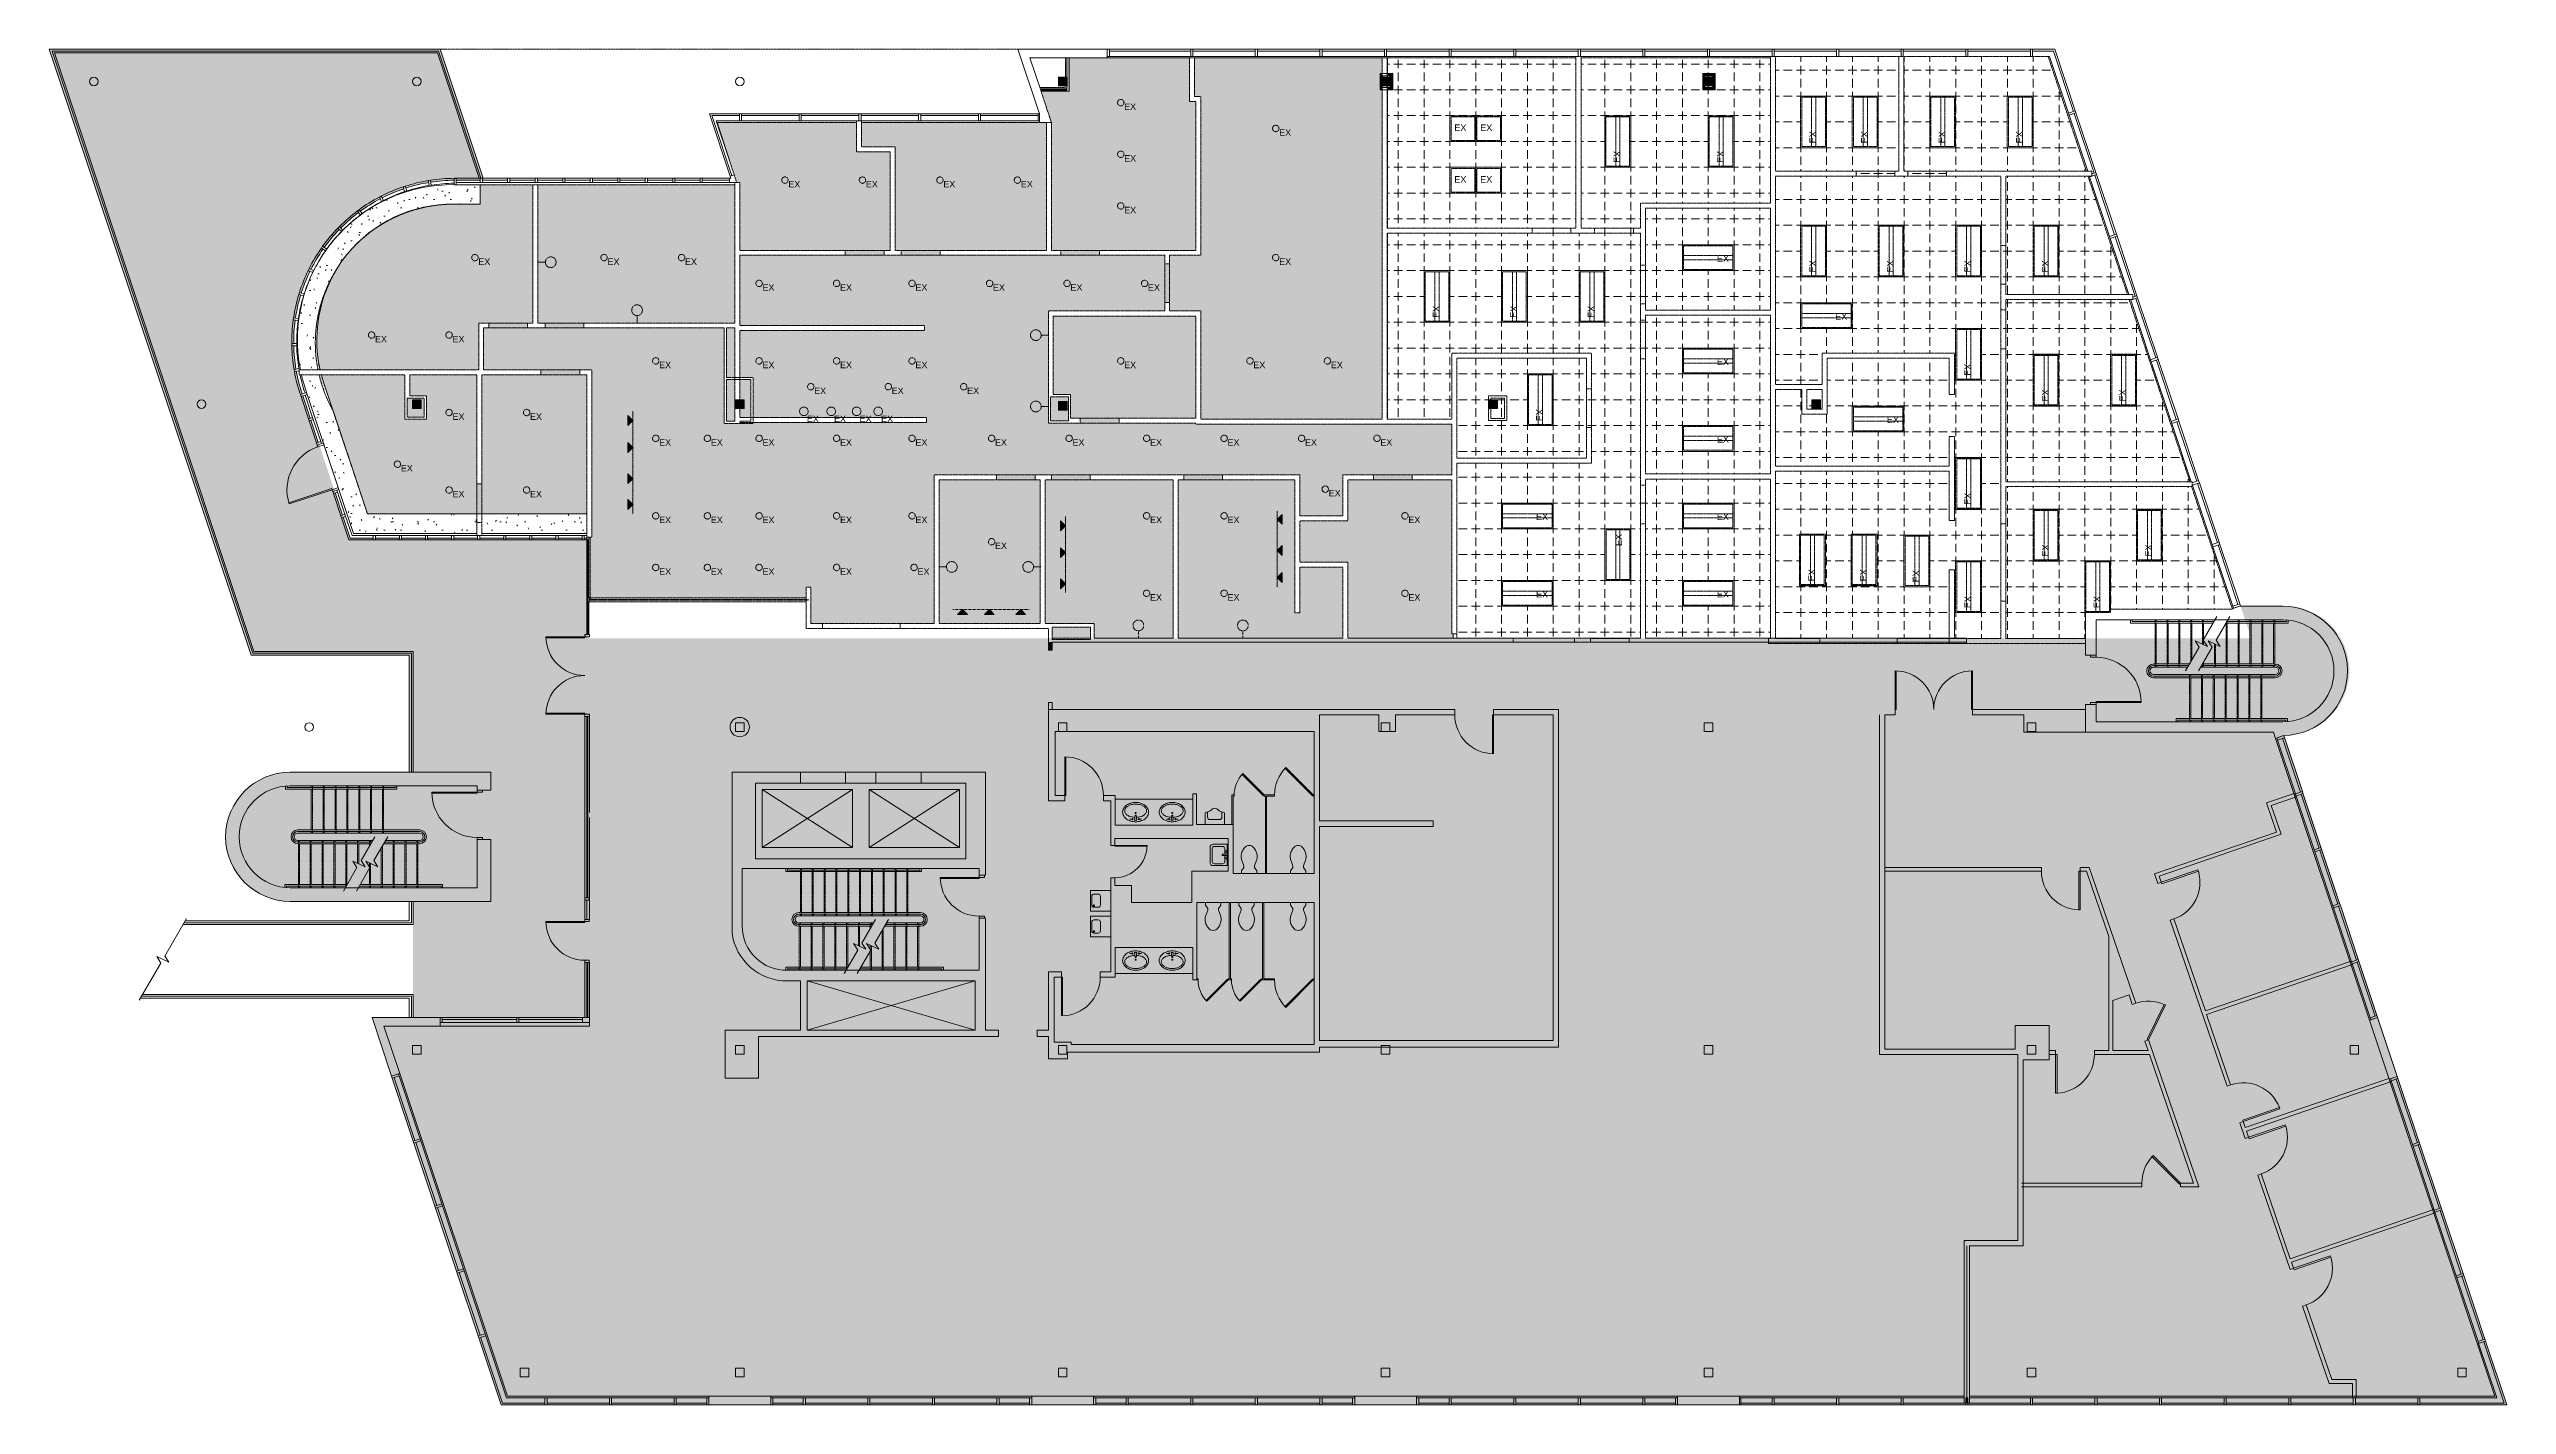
# Model space of a CAD drawing. Header units: inches. Extents: x 81 to 3222, y -575 to 685.
# Drawn here: x 317 to 2601, y -575 to 685 of the extents above; entities that cross this region are included whole.
import ezdxf

# ---------------------------------------------------------------- set-up
doc = ezdxf.new("R2010")
doc.units = ezdxf.units.IN
doc.header["$MEASUREMENT"] = 0
for name, pattern in [('Demolished', [0.1875, 0.125, -0.0625]), ('Demolished 3_128_', [0.046875, 0.023437, -0.023437]), ('Demolished 3_16_', [0.28125, 0.1875, -0.09375]), ('Hidden 1_16_', [0.09375, 0.0625, -0.03125]), ('IMPORT-HIDDEN2', [0.1875, 0.125, -0.0625])]:
    doc.linetypes.add(name, pattern=pattern)
for name, color, linetype, lineweight in [('8603 Westwood - 2nd Floor - suite 200 230_dwg _5_', 8, 'Continuous', 9), ('A-ANNO-NOTE', 131, 'Demolished', 9), ('A-CLNG', 13, 'Demolished', 9), ('A-CLNG-PATT', 13, 'Demolished', 9), ('A-COLS-EXST', 7, 'Continuous', 9), ('A-DETL', 90, 'Continuous', 9), ('A-DETL-DEMO', 6, 'Demolished 3_16_', 9), ('A-DETL-GENF', 92, 'Continuous', 9), ('A-DETL-MEDM', 33, 'Continuous', 20), ('A-DOOR-EXST', 7, 'Continuous', 9), ('A-EQPM-EXST', 7, 'Continuous', 9), ('A-FLOR-BALC-EXST', 7, 'Continuous', 9), ('A-FLOR-HRAL-EXST', 7, 'Continuous', 9), ('A-FLOR-PFIX-EXST', 7, 'Continuous', 9), ('A-FLOR-RISR-EXST', 7, 'IMPORT-HIDDEN2', 9), ('A-FLOR-STRS-EXST', 7, 'Continuous', 9), ('A-FLOR-WDWK-EXST', 7, 'Continuous', 9), ('A-GLAZ-EXST', 7, 'Continuous', 9), ('A-GLAZ-SILL-EXST', 7, 'Continuous', 9), ('A-OVHD-BLKF-EXST', 7, 'IMPORT-HIDDEN2', 9), ('A-WALL-DMIS-EXST', 7, 'Continuous', 9), ('A-WALL-FULL-EXST', 7, 'Continuous', 9), ('A-WALL-PATT', 111, 'Continuous', 13), ('E-LITE-EQPM', 33, 'Demolished', 9), ('I-DOOR-EXST', 7, 'Continuous', 9), ('I-WALL', 2, 'Demolished', 9), ('I-WALL-FULL-EXST', 7, 'Continuous', 9), ('S-COLS', 52, 'Continuous', 13), ('suite 200 230 demo', 7, 'IMPORT-HIDDEN2', 9)]:
    doc.layers.add(name, color=color, linetype=linetype, lineweight=lineweight)
doc.styles.add('Arial', font='arial.ttf', dxfattribs={"height": 6})

msp = doc.modelspace()

# ---------------------------------------------------------------- texts
at = {"layer": 'A-ANNO-NOTE', "color": 7, "linetype": 'Demolished 3_128_', "char_height": 6, "width": 13.938, "attachment_point": 1, "style": 'Arial'}
for insert in [(1316, 634.5), (1460, 610.5), (1622.8, 615), (1646.8, 615), (1316, 586.5), (1004, 562.5), (1076, 562.5), (1148, 562.5), (1220, 562.5), (1622.8, 567), (1646.8, 567), (1316, 538.5), (716, 490.5), (836, 490.5), (908, 490.5), (1460, 490.5), (1866.7, 493.4), (980, 466.5), (1052, 466.5), (1122.1, 466.5), (1194.1, 466.5), (1266.1, 466.5), (1338.1, 466.5), (1976.6, 439.5), (620, 418.5), (692, 418.5), (884, 394.5), (980, 394.5), (1052, 394.5), (1122.1, 394.5), (1316, 394.5), (1436, 394.5), (1508, 394.5), (1866.7, 397.4), (1028, 370.5), (1100, 370.5), (1170.1, 370.5), (692, 346.5), (764, 346.5), (1021.2, 344.4), (1046.5, 344.4), (1070.2, 344.4), (1090.2, 344.4), (2024.6, 343.5), (884, 322.5), (932, 322.5), (980, 322.5), (1052, 322.5), (1122.1, 322.5), (1196, 322.5), (1268, 322.5), (1340, 322.5), (1412, 322.5), (1484, 322.5), (1554, 322.5), (1866.7, 325.4), (644, 298.5), (692, 274.5), (764, 274.5), (1698.7, 253.4), (1866.7, 253.4), (884, 250.5), (932, 250.5), (980, 250.5), (1052, 250.5), (1122.1, 250.5), (1340, 250.5), (1412, 250.5), (1580, 250.5), (1196, 226.5), (884, 202.5), (932, 202.5), (980, 202.5), (1052, 202.5), (1124, 202.5), (1340, 178.5), (1412, 178.5), (1580, 178.5), (1698.7, 181.4), (1866.7, 181.4)]:
    msp.add_mtext('EX', dxfattribs=dict(at, insert=insert))
at = {"layer": 'A-ANNO-NOTE', "color": 7, "linetype": 'Demolished 3_128_', "char_height": 6, "width": 13.938, "attachment_point": 1, "rotation": 90, "style": 'Arial'}
for insert in [(1952.7, 597.5), (2000.7, 597.5), (2072.7, 597.5), (2144.7, 597.5), (1770.8, 579.3), (1866.8, 579.3), (1952.7, 477.5), (2024.7, 477.5), (2096.7, 477.5), (2168.7, 477.5), (1602.8, 435.3), (1674.8, 435.3), (1746.8, 435.3), (2096.7, 381.5), (2168.7, 357.5), (2240.7, 357.5), (1698.8, 339.3), (2096.7, 261.5), (1772.5, 223.3), (2168.7, 213.5), (2264.7, 213.5), (1951.7, 190.5), (1999.7, 190.5), (2048.7, 189.5), (2096.7, 165.5), (2216.7, 165.5)]:
    msp.add_mtext('EX', dxfattribs=dict(at, insert=insert))
at = {"layer": 'A-ANNO-NOTE', "linetype": 'Continuous', "insert": (1506, 275.4), "char_height": 6, "width": 13.938, "attachment_point": 1, "style": 'Arial'}
msp.add_mtext('EX', dxfattribs=at)

# ---------------------------------------------------------------- blocks, each defined once
blk = doc.blocks.new('8603 Westwood - 2nd Floor - suite 200 230_dwg_SM59-2584436-Reflected Ceiling Demolition Plan')
at = {"layer": 'A-DOOR-EXST', "flags": 128}
blk.add_lwpolyline([(0, 42), (0, 0), (1, 0), (1, 42)], dxfattribs=at)
at = {"layer": 'A-DOOR-EXST'}
blk.add_arc((0, 0), 42, 360, 90, dxfattribs=at)
blk = doc.blocks.new('8603 Westwood - 2nd Floor - suite 200 230_dwg_SM55-2584437-Reflected Ceiling Demolition Plan')
at = {"layer": 'A-DOOR-EXST', "flags": 128}
blk.add_lwpolyline([(1, 36), (1, 0), (0, 0), (0, 36)], dxfattribs=at)
at = {"layer": 'A-DOOR-EXST'}
blk.add_arc((0, 0), 36, 360, 90, dxfattribs=at)
blk = doc.blocks.new('8603 Westwood - 2nd Floor - suite 200 230_dwg_SM56-2584438-Reflected Ceiling Demolition Plan')
at = {"layer": 'A-DOOR-EXST', "flags": 128}
for points in [[(0, 36), (0, 0), (1, 0), (1, 36)], [(71, 36), (71, 0), (72, 0), (72, 36)]]:
    blk.add_lwpolyline(points, dxfattribs=at)
at = {"layer": 'A-DOOR-EXST'}
for centre, start, end in [((0, 0), 360, 90), ((72, 0), 90, 180)]:
    blk.add_arc(centre, 36, start, end, dxfattribs=at)
blk = doc.blocks.new('8603 Westwood - 2nd Floor - suite 200 230_dwg_SM181-2584439-Reflected Ceiling Demolition Plan')
at = {"layer": 'A-FLOR-PFIX-EXST'}
for p, q in [((-3, 2.5), (-5.4, 2.5)), ((3, 2.5), (5.4, 2.5))]:
    blk.add_line(p, q, dxfattribs=at)
at = {"layer": 'A-FLOR-PFIX-EXST', "flags": 128}
blk.add_lwpolyline([(1, 1.6), (-1, 1.6), (-0.5, 6.1), (0.5, 6.1)], close=True, dxfattribs=at)
at = {"layer": 'A-FLOR-PFIX-EXST'}
for centre, radius, start, end in [((-5.2, 9), 6.86, 165.0917, 179.9455), ((-5.2, 9), 6.86, 180.0545, 194.9083), ((-4.6, 8.8), 7.45, 150.9498, 165.0072), ((-4.6, 9.2), 7.45, 194.9928, 209.0502), ((-3.6, 8.3), 8.59, 138.1298, 150.9166), ((-3.6, 9.7), 8.59, 209.0834, 221.8702), ((-6.4, 10.3), 3.76, 172.0131, 190.6375), ((-6.1, 10.2), 4.08, 154.0944, 171.738), ((-6, 10.4), 4.19, 190.8954, 208.2417), ((-2.4, 7.2), 10.2, 126.7074, 138.1395), ((-2.4, 10.8), 10.2, 221.8605, 233.2926), ((-5.1, 9.7), 5.16, 138.8843, 153.9905), ((-4.9, 11), 5.37, 208.3195, 223.0241), ((-3.8, 8.6), 6.96, 126.56, 138.924), ((-3.6, 12.2), 7.27, 222.9729, 234.9845), ((-1.3, 5.8), 12, 116.4862, 126.7391), ((-1.3, 12.2), 12, 233.2609, 243.5138), ((-2.3, 6.6), 9.35, 116.4891, 126.6435), ((-2.1, 14.2), 9.72, 234.9, 244.7961), ((-0.6, 4.2), 13.7, 107.1655, 116.5246), ((-0.6, 13.8), 13.7, 243.4754, 252.8345), ((-1.1, 4.3), 12, 107.9647, 116.567), ((-1, 16.6), 12.4, 244.7204, 253.1513), ((-0.4, 2), 14.4, 100.4162, 108.0269), ((-0.1, 2.9), 15.1, 98.4307, 107.2036), ((-0.3, 18.9), 14.7, 253.0912, 260.5997), ((-0.1, 15.1), 15.1, 252.7964, 261.5693), ((-3, 2.5), 0.5, 360, 180), ((-3, 2.5), 0.5, 180, 0), ((-0.1, 0.3), 16.1, 93.4016, 100.4662), ((0, 20.4), 16.3, 260.551, 267.5695), ((0, 2.1), 15.9, 89.9822, 98.4672), ((0, 15.9), 15.9, 261.5328, 270.0178), ((0, -0.3), 16.7, 86.5546, 93.4454), ((0, 8.3), 0.487, 360, 180), ((0, 8.3), 0.487, 180, 360), ((0, 2.1), 15.9, 81.5328, 90.0178), ((0, 15.9), 15.9, 269.9822, 278.4672), ((0, 20.4), 16.3, 272.4305, 279.449), ((0, 0.3), 16.1, 79.5338, 86.5984), ((0.1, 2.9), 15.1, 72.7964, 81.5693), ((0.1, 15.1), 15.1, 278.4307, 287.2036), ((3, 2.5), 0.5, 360, 180), ((3, 2.5), 0.5, 180, 360), ((0.3, 18.9), 14.7, 279.4003, 286.9088), ((0.4, 2), 14.4, 71.9731, 79.5838), ((0.5, 4.2), 13.7, 63.4754, 72.8345), ((1, 16.6), 12.4, 286.8487, 295.2796), ((0.5, 13.8), 13.7, 287.1655, 296.5246), ((1.1, 4.3), 12, 63.433, 72.0353), ((2.1, 14.2), 9.72, 295.2039, 305.1), ((2.3, 6.6), 9.35, 53.3565, 63.5109), ((1.3, 5.8), 12, 53.2609, 63.5138), ((1.3, 12.2), 12, 296.4862, 306.7391), ((3.5, 12.2), 7.27, 305.0155, 317.0271), ((3.7, 8.6), 6.96, 41.076, 53.44), ((2.4, 7.2), 10.2, 41.8605, 53.2926), ((2.4, 10.8), 10.2, 306.7074, 318.1395), ((4.9, 11), 5.37, 316.9759, 331.6805), ((5.1, 9.7), 5.16, 26.0095, 41.1157), ((6.1, 10.2), 4.08, 8.262, 25.9056), ((6, 10.4), 4.19, 331.7583, 349.1046), ((3.6, 8.3), 8.59, 29.0834, 41.8702), ((3.6, 9.7), 8.59, 318.1298, 330.9166), ((6.4, 10.3), 3.76, 349.3625, 7.9869), ((4.6, 8.8), 7.45, 14.9928, 29.0502), ((4.6, 9.2), 7.45, 330.9498, 345.0072), ((5.2, 9), 6.86, 0.0545, 14.9083), ((5.2, 9), 6.86, 345.0917, 359.9455)]:
    blk.add_arc(centre, radius, start, end, dxfattribs=at)
blk = doc.blocks.new('8603 Westwood - 2nd Floor - suite 200 230_dwg_SM181-2584440-Reflected Ceiling Demolition Plan')
at = {"layer": 'A-FLOR-PFIX-EXST'}
for p, q in [((-3, 2.5), (-5.4, 2.5)), ((3, 2.5), (5.4, 2.5))]:
    blk.add_line(p, q, dxfattribs=at)
at = {"layer": 'A-FLOR-PFIX-EXST', "flags": 128}
blk.add_lwpolyline([(1, 1.6), (-1, 1.6), (-0.5, 6.1), (0.5, 6.1)], close=True, dxfattribs=at)
at = {"layer": 'A-FLOR-PFIX-EXST'}
for centre, radius, start, end in [((-5.2, 9), 6.86, 165.0917, 179.9455), ((-5.2, 9), 6.86, 180.0545, 194.9083), ((-4.6, 8.8), 7.45, 150.9498, 165.0072), ((-4.6, 9.2), 7.45, 194.9928, 209.0502), ((-3.6, 8.3), 8.59, 138.1298, 150.9166), ((-3.6, 9.7), 8.59, 209.0834, 221.8702), ((-6.4, 10.3), 3.76, 172.0131, 190.6375), ((-6.1, 10.2), 4.08, 154.0944, 171.738), ((-6, 10.4), 4.19, 190.8954, 208.2417), ((-2.4, 7.2), 10.2, 126.7074, 138.1395), ((-2.4, 10.8), 10.2, 221.8605, 233.2926), ((-5.1, 9.7), 5.16, 138.8843, 153.9905), ((-4.9, 11), 5.37, 208.3195, 223.0241), ((-3.8, 8.6), 6.96, 126.56, 138.924), ((-3.6, 12.2), 7.27, 222.9729, 234.9845), ((-1.3, 5.8), 12, 116.4862, 126.7391), ((-1.3, 12.2), 12, 233.2609, 243.5138), ((-2.3, 6.6), 9.35, 116.4891, 126.6435), ((-2.1, 14.2), 9.72, 234.9, 244.7961), ((-0.6, 4.2), 13.7, 107.1655, 116.5246), ((-0.6, 13.8), 13.7, 243.4754, 252.8345), ((-1.1, 4.3), 12, 107.9647, 116.567), ((-1, 16.6), 12.4, 244.7204, 253.1513), ((-0.4, 2), 14.4, 100.4162, 108.0269), ((-0.1, 2.9), 15.1, 98.4307, 107.2036), ((-0.3, 18.9), 14.7, 253.0912, 260.5997), ((-0.1, 15.1), 15.1, 252.7964, 261.5693), ((-3, 2.5), 0.5, 360, 180), ((-3, 2.5), 0.5, 180, 0), ((-0.1, 0.3), 16.1, 93.4016, 100.4662), ((0, 20.4), 16.3, 260.551, 267.5695), ((0, 2.1), 15.9, 89.9822, 98.4672), ((0, 15.9), 15.9, 261.5328, 270.0178), ((0, -0.3), 16.7, 86.5546, 93.4454), ((0, 8.3), 0.487, 360, 180), ((0, 8.3), 0.487, 180, 360), ((0, 2.1), 15.9, 81.5328, 90.0178), ((0, 15.9), 15.9, 269.9822, 278.4672), ((0, 20.4), 16.3, 272.4305, 279.449), ((0, 0.3), 16.1, 79.5338, 86.5984), ((0.1, 2.9), 15.1, 72.7964, 81.5693), ((0.1, 15.1), 15.1, 278.4307, 287.2036), ((3, 2.5), 0.5, 360, 180), ((3, 2.5), 0.5, 180, 360), ((0.3, 18.9), 14.7, 279.4003, 286.9088), ((0.4, 2), 14.4, 71.9731, 79.5838), ((0.5, 4.2), 13.7, 63.4754, 72.8345), ((1, 16.6), 12.4, 286.8487, 295.2796), ((0.5, 13.8), 13.7, 287.1655, 296.5246), ((1.1, 4.3), 12, 63.433, 72.0353), ((2.1, 14.2), 9.72, 295.2039, 305.1), ((2.3, 6.6), 9.35, 53.3565, 63.5109), ((1.3, 5.8), 12, 53.2609, 63.5138), ((1.3, 12.2), 12, 296.4862, 306.7391), ((3.5, 12.2), 7.27, 305.0155, 317.0271), ((3.7, 8.6), 6.96, 41.076, 53.44), ((2.4, 7.2), 10.2, 41.8605, 53.2926), ((2.4, 10.8), 10.2, 306.7074, 318.1395), ((4.9, 11), 5.37, 316.9759, 331.6805), ((5.1, 9.7), 5.16, 26.0095, 41.1157), ((6.1, 10.2), 4.08, 8.262, 25.9056), ((6, 10.4), 4.19, 331.7583, 349.1046), ((3.6, 8.3), 8.59, 29.0834, 41.8702), ((3.6, 9.7), 8.59, 318.1298, 330.9166), ((6.4, 10.3), 3.76, 349.3625, 7.9869), ((4.6, 8.8), 7.45, 14.9928, 29.0502), ((4.6, 9.2), 7.45, 330.9498, 345.0072), ((5.2, 9), 6.86, 0.0545, 14.9083), ((5.2, 9), 6.86, 345.0917, 359.9455)]:
    blk.add_arc(centre, radius, start, end, dxfattribs=at)
blk = doc.blocks.new('8603 Westwood - 2nd Floor - suite 200 230_dwg_SM330-2584441-Reflected Ceiling Demolition Plan')
at = {"layer": 'A-FLOR-PFIX-EXST', "flags": 128}
blk.add_lwpolyline([(20.6, 19), (0.8, -0.8), (0, 0), (19.8, 19.8)], dxfattribs=at)
at = {"layer": 'A-FLOR-PFIX-EXST'}
blk.add_arc((0, 0), 28, 360, 45, dxfattribs=at)
blk = doc.blocks.new('8603 Westwood - 2nd Floor - suite 200 230_dwg_TOILET3-2584442-Reflected Ceiling Demolition Plan')
at = {"layer": 'A-FLOR-PFIX-EXST', "flags": 128}
blk.add_lwpolyline([(12.3, -6.8), (7.2, -5), (5.6, -5), (2.5, -7), (0, -7), (0, 7), (2.5, 7), (5.6, 5), (7.2, 5), (12.3, 6.8)], dxfattribs=at)
at = {"layer": 'A-FLOR-PFIX-EXST'}
for centre, radius, start, end in [((15.7, -3.1), 10.5, 90, 108.8354), ((16.2, -0.6), 8.05, 71.1646, 93.7754), ((15.2, -6.5), 14, 57.6462, 74.7553), ((16.2, -4), 11.3, 36.0611, 55.3641), ((20.1, 0), 5.93, 360, 26.7012), ((20.1, 0), 5.93, 333.2988, 0), ((15.7, 3.1), 10.5, 251.1646, 270), ((15.7, 3.1), 10.5, 270, 288.8354), ((15.7, 5.9), 13.2, 284.9626, 301.7838), ((16.2, 4), 11.3, 304.6359, 323.9389)]:
    blk.add_arc(centre, radius, start, end, dxfattribs=at)
blk = doc.blocks.new('8603 Westwood - 2nd Floor - suite 200 230_dwg_SM76-2584443-Reflected Ceiling Demolition Plan')
blk.add_blockref('8603 Westwood - 2nd Floor - suite 200 230_dwg_TOILET3-2584442-Reflected Ceiling Demolition Plan', (0, 0))
blk = doc.blocks.new('8603 Westwood - 2nd Floor - suite 200 230_dwg_SM57-2584444-Reflected Ceiling Demolition Plan')
at = {"layer": 'A-FLOR-PFIX-EXST', "flags": 128}
blk.add_lwpolyline([(26.2, 24.7), (0.7, -0.7), (0, 0), (25.5, 25.5)], dxfattribs=at)
at = {"layer": 'A-FLOR-PFIX-EXST'}
blk.add_arc((0, 0), 36, 360, 45, dxfattribs=at)
blk = doc.blocks.new('8603 Westwood - 2nd Floor - suite 200 230_dwg_SM330-2584445-Reflected Ceiling Demolition Plan')
at = {"layer": 'A-FLOR-PFIX-EXST', "flags": 128}
blk.add_lwpolyline([(20.6, 19), (0.8, -0.8), (0, 0), (19.8, 19.8)], dxfattribs=at)
at = {"layer": 'A-FLOR-PFIX-EXST'}
blk.add_arc((0, 0), 28, 360, 45, dxfattribs=at)
blk = doc.blocks.new('8603 Westwood - 2nd Floor - suite 200 230_dwg_SM76-2584446-Reflected Ceiling Demolition Plan')
blk.add_blockref('8603 Westwood - 2nd Floor - suite 200 230_dwg_TOILET3-2584442-Reflected Ceiling Demolition Plan', (0, 0))
blk = doc.blocks.new('8603 Westwood - 2nd Floor - suite 200 230_dwg_SM79-2584447-Reflected Ceiling Demolition Plan')
at = {"layer": 'A-FLOR-PFIX-EXST'}
blk.add_line((-4.5, 4.6), (4.5, 4.6), dxfattribs=at)
at = {"layer": 'A-FLOR-PFIX-EXST', "flags": 128}
for points in [[(9, 10.4), (9, 0), (-9, 0), (-9, 10.4)], [(-7.9, 11.5), (-6.7, 11.5), (-6.7, 6.8)], [(7.9, 11.5), (6.7, 11.5), (6.7, 6.8)]]:
    blk.add_lwpolyline(points, dxfattribs=at)
at = {"layer": 'A-FLOR-PFIX-EXST'}
for centre, radius, start, end in [((-7.9, 10.4), 1.12, 90, 180), ((-9, 20), 8.77, 285.1754, 322.1261), ((-4.5, 6.8), 2.25, 180, 270), ((0, 10.6), 4.5, 61.833, 118.167), ((9, 20), 8.77, 217.8739, 254.8246), ((4.5, 6.8), 2.25, 270, 0), ((7.9, 10.4), 1.13, 360, 90)]:
    blk.add_arc(centre, radius, start, end, dxfattribs=at)
blk = doc.blocks.new('8603 Westwood - 2nd Floor - suite 200 230_dwg_SM342-2584448-Reflected Ceiling Demolition Plan')
at = {"layer": 'A-FLOR-PFIX-EXST'}
for p, q in [((3.5, -7.2), (3.5, -3.2)), ((5.5, -1.2), (13.8, -1.2)), ((5.5, -9.2), (13.8, -9.2)), ((15.8, -7.2), (15.8, -3.2))]:
    blk.add_line(p, q, dxfattribs=at)
at = {"layer": 'A-FLOR-PFIX-EXST', "flags": 128}
blk.add_lwpolyline([(0, 0), (19.1, 0), (19.1, -19), (0, -19)], close=True, dxfattribs=at)
at = {"layer": 'A-FLOR-PFIX-EXST'}
blk.add_circle((5, -3.1), 0.675, dxfattribs=at)
for centre, start, end in [((5.5, -3.2), 90, 180), ((5.5, -7.2), 180, 270), ((13.8, -3.2), 360, 90), ((13.8, -7.2), 270, 0)]:
    blk.add_arc(centre, 2, start, end, dxfattribs=at)
blk = doc.blocks.new('8603 Westwood - 2nd Floor - suite 200 230_dwg_SM55-2584449-Reflected Ceiling Demolition Plan')
at = {"layer": 'A-DOOR-EXST', "flags": 128}
blk.add_lwpolyline([(1, 36), (1, 0), (0, 0), (0, 36)], dxfattribs=at)
at = {"layer": 'A-DOOR-EXST'}
blk.add_arc((0, 0), 36, 360, 90, dxfattribs=at)
blk = doc.blocks.new('8603 Westwood - 2nd Floor - suite 200 230_dwg_SM73-2584450-Reflected Ceiling Demolition Plan')
at = {"layer": 'A-FLOR-PFIX-EXST'}
for p, q in [((-0.5, 1), (-10, 1)), ((-8.2, 12.9), (-8.2, 5.3)), ((-7, 17), (7, 17)), ((5.8, 14.9), (-6.2, 14.9)), ((-6.2, 3.3), (-0.5, 3.3)), ((0.5, 3.3), (5.8, 3.3)), ((10, 1), (0.5, 1)), ((7.8, 5.3), (7.8, 12.9))]:
    blk.add_line(p, q, dxfattribs=at)
at = {"layer": 'A-FLOR-PFIX-EXST', "flags": 128}
for points in [[(10, 14), (10, 0), (-10, 0), (-10, 14)], [(0.5, 0), (0.5, 5.7), (-0.5, 5.7), (-0.5, 0)]]:
    blk.add_lwpolyline(points, dxfattribs=at)
at = {"layer": 'A-FLOR-PFIX-EXST'}
for centre in [(-3, 2.1), (3, 2.1)]:
    blk.add_circle(centre, 0.877, dxfattribs=at)
for centre, radius, start, end in [((-7, 14), 3, 90, 180), ((-6.2, 12.9), 2, 90, 180), ((-6.2, 5.3), 2, 180, 270), ((5.8, 12.9), 2, 360, 90), ((5.8, 5.3), 2, 270, 0), ((7, 14), 3, 360, 90)]:
    blk.add_arc(centre, radius, start, end, dxfattribs=at)
blk = doc.blocks.new('8603 Westwood - 2nd Floor - suite 200 230_dwg_SM56-2584452-Reflected Ceiling Demolition Plan')
at = {"layer": 'A-DOOR-EXST', "flags": 128}
for points in [[(0, 36), (0, 0), (1, 0), (1, 36)], [(71, 36), (71, 0), (72, 0), (72, 36)]]:
    blk.add_lwpolyline(points, dxfattribs=at)
at = {"layer": 'A-DOOR-EXST'}
for centre, start, end in [((0, 0), 360, 90), ((72, 0), 90, 180)]:
    blk.add_arc(centre, 36, start, end, dxfattribs=at)
blk = doc.blocks.new('8603 Westwood - 2nd Floor - suite 200 230_dwg_SM57-2584453-Reflected Ceiling Demolition Plan')
at = {"layer": 'A-FLOR-PFIX-EXST', "flags": 128}
blk.add_lwpolyline([(26.2, 24.7), (0.7, -0.7), (0, 0), (25.5, 25.5)], dxfattribs=at)
at = {"layer": 'A-FLOR-PFIX-EXST'}
blk.add_arc((0, 0), 36, 360, 45, dxfattribs=at)
blk = doc.blocks.new('8603 Westwood - 2nd Floor - suite 200 230_dwg_SM59-2584454-Reflected Ceiling Demolition Plan')
at = {"layer": 'A-DOOR-EXST', "flags": 128}
blk.add_lwpolyline([(0, 42), (0, 0), (1, 0), (1, 42)], dxfattribs=at)
at = {"layer": 'A-DOOR-EXST'}
blk.add_arc((0, 0), 42, 360, 90, dxfattribs=at)
blk = doc.blocks.new('8603 Westwood - 2nd Floor - suite 200 230_dwg__U14-2584455-Reflected Ceiling Demolition Plan')
at = {"layer": 'I-DOOR-EXST', "flags": 128}
blk.add_lwpolyline([(1.4, 0), (1.4, -36), (0, -36), (0, 0)], close=True, dxfattribs=at)
at = {"layer": 'I-DOOR-EXST'}
blk.add_arc((0, 0), 36, 272.2608, 359.9699, dxfattribs=at)
blk = doc.blocks.new('8603 Westwood - 2nd Floor - suite 200 230_dwg__U15-2584456-Reflected Ceiling Demolition Plan')
at = {"layer": 'I-DOOR-EXST', "flags": 128}
blk.add_lwpolyline([(0, 0), (-25.5, 25.5), (-26.4, 24.5), (-1, -1)], close=True, dxfattribs=at)
at = {"layer": 'I-DOOR-EXST'}
blk.add_arc((0.2, 0), 36.2, 137.3511, 179.9428, dxfattribs=at)
blk = doc.blocks.new('8603 Westwood - 2nd Floor - suite 200 230_dwg__U17-2584457-Reflected Ceiling Demolition Plan')
at = {"layer": 'I-DOOR-EXST', "flags": 128}
blk.add_lwpolyline([(-1.4, 0), (-1.4, -36), (0, -36), (0, 0)], close=True, dxfattribs=at)
at = {"layer": 'I-DOOR-EXST'}
blk.add_arc((0, 0), 36, 180.0301, 267.7392, dxfattribs=at)
blk = doc.blocks.new('8603 Westwood - 2nd Floor - suite 200 230_dwg__U16-2584458-Reflected Ceiling Demolition Plan')
at = {"layer": 'I-DOOR-EXST', "flags": 128}
blk.add_lwpolyline([(1.4, 0), (1.4, 36), (0, 36), (0, 0)], close=True, dxfattribs=at)
at = {"layer": 'I-DOOR-EXST'}
blk.add_arc((0, 0), 36, 0.0301, 87.7392, dxfattribs=at)
blk = doc.blocks.new('8603 Westwood - 2nd Floor - suite 200 230_dwg__U16-2584459-Reflected Ceiling Demolition Plan')
at = {"layer": 'I-DOOR-EXST', "flags": 128}
blk.add_lwpolyline([(1.4, 0), (1.4, 36), (0, 36), (0, 0)], close=True, dxfattribs=at)
at = {"layer": 'I-DOOR-EXST'}
blk.add_arc((0, 0), 36, 0.0301, 87.7392, dxfattribs=at)
blk = doc.blocks.new('8603 Westwood - 2nd Floor - suite 200 230_dwg__U18-2584460-Reflected Ceiling Demolition Plan')
at = {"layer": 'I-DOOR-EXST', "flags": 128}
blk.add_lwpolyline([(0, 0), (25.5, 25.5), (26.4, 24.5), (1, -1)], close=True, dxfattribs=at)
at = {"layer": 'I-DOOR-EXST'}
blk.add_arc((-0.2, 0), 36.2, 0.0572, 42.6489, dxfattribs=at)
blk = doc.blocks.new('8603 Westwood - 2nd Floor - suite 200 230_dwg _5_-2584435-Reflected Ceiling Demolition Plan')
at = {"layer": 'A-COLS-EXST', "flags": 128}
for points in [[(225.6, 634), (217.6, 634), (217.6, 626), (225.6, 626)], [(525.6, 634), (517.6, 634), (517.6, 626), (525.6, 626)], [(825.6, 634), (817.6, 634), (817.6, 626), (825.6, 626)], [(1125.6, 634), (1117.6, 634), (1117.6, 626), (1125.6, 626)], [(1425.6, 634), (1417.6, 634), (1417.6, 626), (1425.6, 626)], [(-74.4, 334), (-82.4, 334), (-82.4, 326), (-74.4, 326)], [(225.6, 334), (217.6, 334), (217.6, 326), (225.6, 326)], [(525.6, 334), (517.6, 334), (517.6, 326), (525.6, 326)], [(825.6, 334), (817.6, 334), (817.6, 326), (825.6, 326)], [(1125.6, 334), (1117.6, 334), (1117.6, 326), (1125.6, 326)], [(1425.6, 334), (1417.6, 334), (1417.6, 326), (1425.6, 326)], [(1725.6, 334), (1717.6, 334), (1717.6, 326), (1725.6, 326)], [(25.6, 34), (17.6, 34), (17.6, 26), (25.6, 26)], [(225.6, 34), (217.6, 34), (217.6, 26), (225.6, 26)], [(525.6, 34), (517.6, 34), (517.6, 26), (525.6, 26)], [(825.6, 34), (817.6, 34), (817.6, 26), (825.6, 26)], [(1125.6, 34), (1117.6, 34), (1117.6, 26), (1125.6, 26)], [(1425.6, 34), (1417.6, 34), (1417.6, 26), (1425.6, 26)], [(1825.6, 34), (1817.6, 34), (1817.6, 26), (1825.6, 26)]]:
    blk.add_lwpolyline(points, close=True, dxfattribs=at)
at = {"layer": 'A-COLS-EXST'}
for centre in [(-378.4, 1230), (-78.4, 1230), (221.6, 1230), (-278.4, 930), (-178.4, 630)]:
    blk.add_circle(centre, 4, dxfattribs=at)
at = {"layer": 'A-DOOR-EXST'}
blk.add_line((-152.7, 850.2), (-150.8, 850.8), dxfattribs=at)
at = {"layer": 'A-DOOR-EXST', "flags": 128}
for points in [[(-167.1, 893.4), (-165.2, 894), (-164.6, 892.4), (-170.3, 890.5), (-170.9, 892.1)], [(-151.3, 852.5), (-157, 850.6), (-156.5, 848.9)], [(1476.6, 696.8), (1476.6, 694.8), (1481.6, 694.8), (1481.6, 696.8)], [(1476.6, 650.8), (1476.6, 652.8), (1481.6, 652.8), (1481.6, 650.8)], [(-17.4, 571.4), (-17.4, 569.4), (-22.4, 569.4), (-22.4, 571.4)], [(-17.4, 525.4), (-17.4, 527.4), (-22.4, 527.4), (-22.4, 525.4)], [(448.9, 492.3), (448.9, 490.3), (443.9, 490.3), (443.9, 492.3)], [(448.9, 452.3), (448.9, 454.3), (443.9, 454.3), (443.9, 452.3)]]:
    blk.add_lwpolyline(points, dxfattribs=at)
for points in [[(82.1, 713.9), (82.1, 715.9), (77.6, 715.9), (77.6, 713.9)], [(82.1, 639.9), (82.1, 641.9), (77.6, 641.9), (77.6, 639.9)], [(278, 588), (320, 588), (320, 577.9), (278, 577.9)], [(390, 588), (348, 588), (348, 577.9), (390, 577.9)], [(77.6, 449.2), (81.6, 449.2), (81.6, 451.2), (77.6, 451.2)], [(77.6, 411.2), (81.6, 411.2), (81.6, 413.2), (77.6, 413.2)]]:
    blk.add_lwpolyline(points, close=True, dxfattribs=at)
at = {"layer": 'A-EQPM-EXST'}
for p, q in [((242.3, 571.9), (326.3, 517.9)), ((326.3, 571.9), (242.3, 517.9)), ((341.8, 571.9), (425.8, 517.9)), ((425.8, 571.9), (341.8, 517.9)), ((284.3, 394.1), (440.3, 348.2)), ((440.3, 394.1), (284.3, 348.2))]:
    blk.add_line(p, q, dxfattribs=at)
at = {"layer": 'A-EQPM-EXST', "flags": 128}
for points in [[(326.3, 571.9), (242.3, 571.9), (242.3, 517.9), (326.3, 517.9)], [(341.8, 571.9), (425.8, 571.9), (425.8, 517.9), (341.8, 517.9)]]:
    blk.add_lwpolyline(points, close=True, dxfattribs=at)
at = {"layer": 'A-FLOR-BALC-EXST', "flags": 128}
for points in [[(-16.7, 1140), (-56.7, 1260), (-420, 1260), (-232.2, 696.7), (-85.4, 696.7), (-85.4, 588)], [(-85.4, 468), (-85.4, 450), (-293.4, 450)], [(-335, 378), (-85.4, 378), (-85.4, 360)]]:
    blk.add_lwpolyline(points, dxfattribs=at)
at = {"layer": 'A-FLOR-HRAL-EXST', "flags": 128}
for points in [[(-18.9, 1140), (-58.2, 1258), (-417.2, 1258), (-230.8, 698.7), (-83.4, 698.7), (-83.4, 588)], [(-20.4, 1140), (-59.3, 1256.5), (-415.1, 1256.5), (-229.7, 700.2), (-81.9, 700.2), (-81.9, 588)], [(-81.9, 468), (-81.9, 446.5), (-295.5, 446.5)], [(-83.4, 468), (-83.4, 448), (-294.6, 448)], [(-83.4, 360), (-83.4, 380), (-333.8, 380)], [(-81.9, 360), (-81.9, 381.5), (-333, 381.5)]]:
    blk.add_lwpolyline(points, dxfattribs=at)
at = {"layer": 'A-FLOR-PFIX-EXST', "flags": 128}
for points in [[(678.9, 539.4), (678.9, 566.9), (680.9, 566.9), (680.9, 565.9), (679.9, 565.9), (679.9, 539.4)], [(710.9, 493.9), (710.9, 565.9), (718.4, 565.9), (718.4, 566.9), (708.9, 566.9), (708.9, 565.9), (709.9, 565.9), (709.9, 493.9)], [(755.4, 565.9), (754.4, 565.9), (754.4, 566.9), (755.4, 566.9)], [(677.4, 467), (677.4, 395.9), (678.4, 395.9), (678.4, 394.9), (675.4, 394.9), (675.4, 395.9), (676.4, 395.9), (676.4, 467)], [(707.4, 467), (707.4, 395.9), (706.4, 395.9), (706.4, 394.9), (718.4, 394.9), (718.4, 395.9), (708.4, 395.9), (708.4, 467)], [(646.4, 394.9), (647.4, 394.9), (647.4, 395.9), (646.4, 395.9)], [(755.4, 394.9), (754.4, 394.9), (754.4, 395.9), (755.4, 395.9)]]:
    blk.add_lwpolyline(points, dxfattribs=at)
at = {"layer": 'A-FLOR-RISR-EXST'}
for p, q in [((1536.6, 685.6), (1536.6, 729.6)), ((1547.6, 685.6), (1547.6, 729.6)), ((1558.6, 685.6), (1558.6, 729.6)), ((1569.6, 690.8), (1569.6, 729.6)), ((1580.6, 706.8), (1580.6, 729.6)), ((1603.6, 685.6), (1603.6, 728.9)), ((1614.6, 685.6), (1614.6, 729.6)), ((1625.6, 685.6), (1625.6, 729.6)), ((1636.6, 685.6), (1636.6, 729.6)), ((1647.6, 685.6), (1647.6, 729.6)), ((1581.6, 685.6), (1581.6, 690.8)), ((1592.6, 685.6), (1592.6, 706.8)), ((1568.6, 678.8), (1568.6, 634.8)), ((1579.6, 678.8), (1579.6, 634.8)), ((1590.6, 678.8), (1590.6, 634.8)), ((1601.6, 678.8), (1601.6, 634.8)), ((1612.6, 678.8), (1612.6, 634.8)), ((1623.6, 678.8), (1623.6, 634.8)), ((1634.6, 678.8), (1634.6, 634.8)), ((-175.4, 531.4), (-175.4, 575.4)), ((-164.4, 531.4), (-164.4, 575.4)), ((-153.4, 531.4), (-153.4, 575.4)), ((-142.4, 531.4), (-142.4, 575.4)), ((-131.4, 531.4), (-131.4, 575.4)), ((-120.4, 531.4), (-120.4, 575.4)), ((-109.4, 531.4), (-109.4, 575.4)), ((-188.4, 524.6), (-188.4, 480.6)), ((-177.4, 524.6), (-177.4, 480.6)), ((-166.4, 524.6), (-166.4, 480.6)), ((-155.4, 524.6), (-155.4, 480.6)), ((-144.4, 524.6), (-144.4, 481.4)), ((-133.4, 524.6), (-133.4, 503.4)), ((-122.4, 524.6), (-122.4, 519.5)), ((-121.4, 503.4), (-121.4, 480.6)), ((-110.4, 519.5), (-110.4, 480.6)), ((-99.4, 524.6), (-99.4, 480.6)), ((-88.4, 524.6), (-88.4, 480.6)), ((-77.4, 524.6), (-77.4, 480.6)), ((278.9, 454.6), (278.9, 498.6)), ((289.9, 454.6), (289.9, 498.6)), ((300.9, 454.6), (300.9, 498.6)), ((311.9, 454.6), (311.9, 498.6)), ((322.9, 454.6), (322.9, 498.6)), ((333.9, 454.6), (333.9, 498.6)), ((344.9, 454.6), (344.9, 498.6)), ((355.9, 454.6), (355.9, 498.6)), ((366.9, 454.6), (366.9, 498.6)), ((377.9, 454.6), (377.9, 498.6)), ((276.9, 447.9), (276.9, 403.9)), ((287.9, 447.9), (287.9, 403.9)), ((298.9, 447.9), (298.9, 403.9)), ((309.9, 447.9), (309.9, 403.9)), ((320.9, 447.9), (320.9, 404.6)), ((331.9, 447.9), (331.9, 426.6)), ((342.9, 447.9), (342.9, 442.7)), ((354.9, 442.7), (354.9, 403.9)), ((365.9, 447.9), (365.9, 403.9)), ((376.9, 447.9), (376.9, 403.9)), ((387.9, 447.9), (387.9, 403.9)), ((343.9, 426.6), (343.9, 403.9))]:
    blk.add_line(p, q, dxfattribs=at)
at = {"layer": 'A-FLOR-STRS-EXST'}
for p, q in [((1537.6, 728.1), (1537.6, 729.6)), ((1537.6, 688.6), (1537.6, 726.6)), ((1548.6, 728.1), (1548.6, 729.6)), ((1548.6, 688.6), (1548.6, 726.6)), ((1559.6, 728.1), (1559.6, 729.6)), ((1559.6, 688.6), (1559.6, 726.6)), ((1570.6, 728.1), (1570.6, 729.6)), ((1570.6, 692.5), (1570.6, 726.6)), ((1581.6, 728.1), (1581.6, 729.6)), ((1581.6, 711.5), (1581.6, 726.6)), ((1581.6, 706.4), (1581.6, 710.2)), ((1602.6, 688.6), (1602.6, 726.6)), ((1613.6, 728.1), (1613.6, 729.6)), ((1613.6, 688.6), (1613.6, 726.6)), ((1624.6, 728.1), (1624.6, 729.6)), ((1624.6, 688.6), (1624.6, 726.6)), ((1635.6, 728.1), (1635.6, 729.6)), ((1635.6, 688.6), (1635.6, 726.6)), ((1646.6, 728.1), (1646.6, 729.6)), ((1646.6, 688.6), (1646.6, 726.6)), ((1535.1, 688.6), (1568.4, 688.6)), ((1535.1, 687.1), (1567.5, 687.1)), ((1566.6, 685.6), (1535.1, 685.6)), ((1537.6, 685.6), (1537.6, 687.1)), ((1548.6, 685.6), (1548.6, 687.1)), ((1559.6, 685.6), (1559.6, 687.1)), ((1578.6, 685.6), (1648.1, 685.6)), ((1648.1, 687.1), (1579.5, 687.1)), ((1648.1, 688.6), (1580.4, 688.6)), ((1580.6, 685.6), (1580.6, 687.1)), ((1591.6, 688.6), (1591.6, 707.3)), ((1591.6, 685.6), (1591.6, 687.1)), ((1602.6, 685.6), (1602.6, 687.1)), ((1613.6, 685.6), (1613.6, 687.1)), ((1624.6, 685.6), (1624.6, 687.1)), ((1635.6, 685.6), (1635.6, 687.1)), ((1646.6, 685.6), (1646.6, 687.1)), ((1648.1, 678.8), (1535.1, 678.8)), ((1535.1, 677.3), (1648.1, 677.3)), ((1535.1, 675.8), (1648.1, 675.8)), ((1569.6, 678.8), (1569.6, 677.3)), ((1569.6, 675.8), (1569.6, 637.8)), ((1580.6, 678.8), (1580.6, 677.3)), ((1580.6, 675.8), (1580.6, 637.8)), ((1591.6, 678.8), (1591.6, 677.3)), ((1591.6, 675.8), (1591.6, 637.8)), ((1602.6, 678.8), (1602.6, 677.3)), ((1602.6, 675.8), (1602.6, 637.8)), ((1613.6, 678.8), (1613.6, 677.3)), ((1613.6, 675.8), (1613.6, 637.8)), ((1624.6, 678.8), (1624.6, 677.3)), ((1624.6, 675.8), (1624.6, 637.8)), ((1635.6, 678.8), (1635.6, 677.3)), ((1635.6, 675.8), (1635.6, 637.8)), ((1569.6, 636.3), (1569.6, 634.8)), ((1580.6, 636.3), (1580.6, 634.8)), ((1591.6, 636.3), (1591.6, 634.8)), ((1602.6, 636.3), (1602.6, 634.8)), ((1613.6, 636.3), (1613.6, 634.8)), ((1624.6, 636.3), (1624.6, 634.8)), ((1635.6, 636.3), (1635.6, 634.8)), ((-176.4, 573.9), (-176.4, 575.4)), ((-176.4, 534.4), (-176.4, 572.4)), ((-165.4, 573.9), (-165.4, 575.4)), ((-165.4, 534.4), (-165.4, 572.4)), ((-154.4, 573.9), (-154.4, 575.4)), ((-154.4, 534.4), (-154.4, 572.4)), ((-143.4, 573.9), (-143.4, 575.4)), ((-143.4, 534.4), (-143.4, 572.4)), ((-132.4, 573.9), (-132.4, 575.4)), ((-132.4, 534.4), (-132.4, 572.4)), ((-121.4, 573.9), (-121.4, 575.4)), ((-121.4, 534.4), (-121.4, 572.4)), ((-110.4, 573.9), (-110.4, 575.4)), ((-110.4, 534.4), (-110.4, 572.4)), ((-75.9, 534.4), (-188.9, 534.4)), ((-75.9, 532.9), (-188.9, 532.9)), ((-188.9, 531.4), (-75.9, 531.4)), ((-176.4, 531.4), (-176.4, 532.9)), ((-165.4, 531.4), (-165.4, 532.9)), ((-154.4, 531.4), (-154.4, 532.9)), ((-143.4, 531.4), (-143.4, 532.9)), ((-132.4, 531.4), (-132.4, 532.9)), ((-121.4, 531.4), (-121.4, 532.9)), ((-110.4, 531.4), (-110.4, 532.9)), ((-119.4, 524.6), (-188.9, 524.6)), ((-188.9, 523.1), (-120.3, 523.1)), ((-188.9, 521.6), (-121.1, 521.6)), ((-187.4, 524.6), (-187.4, 523.1)), ((-187.4, 521.6), (-187.4, 483.6)), ((-176.4, 524.6), (-176.4, 523.1)), ((-176.4, 521.6), (-176.4, 483.6)), ((-165.4, 524.6), (-165.4, 523.1)), ((-165.4, 521.6), (-165.4, 483.6)), ((-154.4, 524.6), (-154.4, 523.1)), ((-154.4, 521.6), (-154.4, 483.6)), ((-143.4, 524.6), (-143.4, 523.1)), ((-143.4, 521.6), (-143.4, 483.6)), ((-132.4, 524.6), (-132.4, 523.1)), ((-132.4, 521.6), (-132.4, 502.9)), ((-122.4, 503.8), (-122.4, 500)), ((-121.4, 524.6), (-121.4, 523.1)), ((-111.4, 517.7), (-111.4, 483.6)), ((-75.9, 521.6), (-109.1, 521.6)), ((-75.9, 523.1), (-108.3, 523.1)), ((-107.4, 524.6), (-75.9, 524.6)), ((-100.4, 524.6), (-100.4, 523.1)), ((-100.4, 521.6), (-100.4, 483.6)), ((-89.4, 524.6), (-89.4, 523.1)), ((-89.4, 521.6), (-89.4, 483.6)), ((-78.4, 524.6), (-78.4, 523.1)), ((-78.4, 521.6), (-78.4, 483.6)), ((-187.4, 482.1), (-187.4, 480.6)), ((-176.4, 482.1), (-176.4, 480.6)), ((-165.4, 482.1), (-165.4, 480.6)), ((-154.4, 482.1), (-154.4, 480.6)), ((-122.4, 498.7), (-122.4, 483.6)), ((-122.4, 482.1), (-122.4, 480.6)), ((-111.4, 482.1), (-111.4, 480.6)), ((-100.4, 482.1), (-100.4, 480.6)), ((-89.4, 482.1), (-89.4, 480.6)), ((-78.4, 482.1), (-78.4, 480.6)), ((277.9, 497.1), (277.9, 498.6)), ((277.9, 457.6), (277.9, 495.6)), ((288.9, 497.1), (288.9, 498.6)), ((288.9, 457.6), (288.9, 495.6)), ((299.9, 497.1), (299.9, 498.6)), ((299.9, 457.6), (299.9, 495.6)), ((310.9, 497.1), (310.9, 498.6)), ((310.9, 457.6), (310.9, 495.6)), ((321.9, 497.1), (321.9, 498.6)), ((321.9, 457.6), (321.9, 495.6)), ((332.9, 497.1), (332.9, 498.6)), ((332.9, 457.6), (332.9, 495.6)), ((343.9, 497.1), (343.9, 498.6)), ((343.9, 457.6), (343.9, 495.6)), ((354.9, 497.1), (354.9, 498.6)), ((354.9, 457.6), (354.9, 495.6)), ((365.9, 497.1), (365.9, 498.6)), ((365.9, 457.6), (365.9, 495.6)), ((376.9, 497.1), (376.9, 498.6)), ((376.9, 457.6), (376.9, 495.6)), ((389.4, 457.6), (276.4, 457.6)), ((389.4, 456.1), (276.4, 456.1)), ((276.4, 454.6), (389.4, 454.6)), ((345.9, 447.9), (276.4, 447.9)), ((276.4, 446.4), (345, 446.4)), ((276.4, 444.9), (344.1, 444.9)), ((277.9, 454.6), (277.9, 456.1)), ((277.9, 447.9), (277.9, 446.4)), ((277.9, 444.9), (277.9, 406.9)), ((288.9, 454.6), (288.9, 456.1)), ((288.9, 447.9), (288.9, 446.4)), ((288.9, 444.9), (288.9, 406.9)), ((299.9, 454.6), (299.9, 456.1)), ((299.9, 447.9), (299.9, 446.4)), ((299.9, 444.9), (299.9, 406.9)), ((310.9, 454.6), (310.9, 456.1)), ((310.9, 447.9), (310.9, 446.4)), ((310.9, 444.9), (310.9, 406.9)), ((321.9, 454.6), (321.9, 456.1)), ((321.9, 447.9), (321.9, 446.4)), ((321.9, 444.9), (321.9, 406.9)), ((332.9, 454.6), (332.9, 456.1)), ((332.9, 447.9), (332.9, 446.4)), ((332.9, 444.9), (332.9, 426.2)), ((343.9, 454.6), (343.9, 456.1)), ((343.9, 447.9), (343.9, 446.4)), ((353.9, 441), (353.9, 406.9)), ((354.9, 454.6), (354.9, 456.1)), ((389.4, 444.9), (356.1, 444.9)), ((389.4, 446.4), (357, 446.4)), ((357.9, 447.9), (389.4, 447.9)), ((364.9, 447.9), (364.9, 446.4)), ((364.9, 444.9), (364.9, 406.9)), ((365.9, 454.6), (365.9, 456.1)), ((375.9, 447.9), (375.9, 446.4)), ((375.9, 444.9), (375.9, 406.9)), ((376.9, 454.6), (376.9, 456.1)), ((386.9, 447.9), (386.9, 446.4)), ((386.9, 444.9), (386.9, 406.9)), ((342.9, 427.1), (342.9, 423.3)), ((342.9, 421.9), (342.9, 406.9)), ((277.9, 405.4), (277.9, 403.9)), ((288.9, 405.4), (288.9, 403.9)), ((299.9, 405.4), (299.9, 403.9)), ((310.9, 405.4), (310.9, 403.9)), ((342.9, 405.4), (342.9, 403.9)), ((353.9, 405.4), (353.9, 403.9)), ((364.9, 405.4), (364.9, 403.9)), ((375.9, 405.4), (375.9, 403.9)), ((386.9, 405.4), (386.9, 403.9))]:
    blk.add_line(p, q, dxfattribs=at)
at = {"layer": 'A-FLOR-STRS-EXST', "flags": 128}
for points in [[(1593.8, 732.6), (1581.2, 710.8), (1585.1, 704.8), (1573.8, 710), (1577.4, 704.3), (1564.7, 682.2)], [(1605.8, 732.6), (1593.2, 710.8), (1597.1, 704.8), (1585.8, 710), (1589.4, 704.3), (1576.7, 682.2)], [(1590.3, 726.6), (1513.6, 726.6), (1513.6, 729.6)], [(1591.2, 728.1), (1515.1, 728.1), (1515.1, 729.6)], [(1660.1, 729.3), (1660.1, 726.6), (1602.3, 726.6)], [(1658.6, 729.5), (1658.6, 728.1), (1603.2, 728.1)], [(1556.1, 634.8), (1556.1, 637.8), (1659.6, 637.8), (1659.6, 635)], [(1557.6, 634.8), (1557.6, 636.3), (1658.1, 636.3), (1658.1, 634.8)], [(-96.9, 575.4), (-96.9, 572.4), (-200.4, 572.4), (-200.4, 575.2)], [(-98.4, 575.4), (-98.4, 573.9), (-198.9, 573.9), (-198.9, 575.4)], [(-146.5, 477.6), (-134, 499.4), (-137.8, 505.4), (-126.5, 500.2), (-130.2, 505.9), (-117.4, 528)], [(-134.5, 477.6), (-122, 499.4), (-125.8, 505.4), (-114.5, 500.2), (-118.2, 505.9), (-105.4, 528)], [(-200.9, 480.9), (-200.9, 483.6), (-143.1, 483.6)], [(-199.4, 480.7), (-199.4, 482.1), (-143.9, 482.1)], [(-131.9, 482.1), (-55.9, 482.1), (-55.9, 480.6)], [(-131.1, 483.6), (-54.4, 483.6), (-54.4, 480.6)], [(390.4, 498.6), (390.4, 495.6), (264.4, 495.6), (264.4, 498.6)], [(388.9, 498.6), (388.9, 497.1), (265.9, 497.1), (265.9, 498.6)], [(-336.2, 376), (-316.2, 410.6), (-320, 416.6), (-308.8, 411.4), (-312.4, 417.1), (-292.3, 452)], [(318.7, 400.9), (331.3, 422.6), (327.4, 428.7), (338.7, 423.5), (335.1, 429.2), (347.8, 451.2)], [(330.7, 400.9), (343.3, 422.6), (339.4, 428.7), (350.7, 423.5), (347.1, 429.2), (359.8, 451.2)], [(322.2, 406.9), (264.4, 406.9), (264.4, 404.1)], [(321.3, 405.4), (265.9, 405.4), (265.9, 404)], [(333.3, 405.4), (409.4, 405.4), (409.4, 403.9)], [(334.2, 406.9), (410.9, 406.9), (410.9, 403.9)]]:
    blk.add_lwpolyline(points, dxfattribs=at)
at = {"layer": 'A-FLOR-STRS-EXST'}
for centre, radius, start, end in [((1535.1, 682.2), 6.38, 90, 270), ((1535.1, 682.2), 4.88, 90, 270), ((1535.1, 682.2), 3.38, 90, 270), ((1648.1, 682.2), 6.38, 270, 90), ((1648.1, 682.2), 4.88, 270, 90), ((1648.1, 682.2), 3.38, 270, 90), ((-188.9, 528), 6.38, 90, 270), ((-188.9, 528), 4.88, 90, 270), ((-188.9, 528), 3.38, 90, 270), ((-75.9, 528), 6.37, 270, 90), ((-75.9, 528), 4.87, 270, 90), ((-75.9, 528), 3.37, 270, 90), ((276.4, 451.2), 6.38, 90, 270), ((389.4, 451.2), 6.38, 270, 90), ((276.4, 451.2), 4.88, 90, 270), ((276.4, 451.2), 3.38, 90, 270), ((389.4, 451.2), 4.88, 270, 90), ((389.4, 451.2), 3.38, 270, 90)]:
    blk.add_arc(centre, radius, start, end, dxfattribs=at)
at = {"layer": 'A-FLOR-WDWK-EXST'}
for p, q in [((642.4, 562.9), (570.4, 562.9)), ((642.4, 401), (570.4, 401))]:
    blk.add_line(p, q, dxfattribs=at)
at = {"layer": 'A-GLAZ-EXST'}
for p, q in [((565.1, 1258.3), (640.6, 1258.3)), ((700.6, 1258.3), (642.6, 1258.3)), ((760.6, 1258.3), (702.6, 1258.3)), ((762.6, 1258.3), (820.6, 1258.3)), ((822.6, 1258.3), (880.6, 1258.3)), ((940.6, 1258.3), (882.6, 1258.3)), ((942.6, 1258.3), (1000.6, 1258.3)), ((1060.6, 1258.3), (1002.6, 1258.3)), ((1120.6, 1258.3), (1062.6, 1258.3)), ((1122.6, 1258.3), (1180.6, 1258.3)), ((1240.6, 1258.3), (1182.6, 1258.3)), ((1300.6, 1258.3), (1242.6, 1258.3)), ((1360.6, 1258.3), (1302.6, 1258.3)), ((1420.6, 1258.3), (1362.6, 1258.3)), ((276.8, 1198.3), (223.3, 1198.3)), ((278.8, 1198.3), (332.3, 1198.3)), ((387.8, 1198.3), (334.3, 1198.3)), ((443.3, 1198.3), (389.8, 1198.3)), ((445.3, 1198.3), (499, 1198.3)), ((1479.8, 1144.9), (1461.3, 1200.3)), ((1477.6, 1142), (1482.1, 1143.5)), ((1480.4, 1143), (1498.9, 1087.6)), ((-113.2, 1122.5), (-111.4, 1123.4)), ((-43.8, 1140), (-43.7, 1134)), ((-19.5, 1138.4), (-41.7, 1138.4)), ((6, 1138.4), (-17.5, 1138.4)), ((31.6, 1138.4), (8, 1138.4)), ((57.1, 1138.4), (33.6, 1138.4)), ((82.7, 1138.4), (59.1, 1138.4)), ((108.2, 1138.4), (84.7, 1138.4)), ((133.8, 1138.4), (110.2, 1138.4)), ((159.3, 1138.4), (135.8, 1138.4)), ((184.8, 1138.4), (161.3, 1138.4)), ((212.1, 1138.4), (186.8, 1138.4)), ((1518, 1030.3), (1499.5, 1085.7)), ((1515.8, 1027.5), (1520.3, 1028.9)), ((1518.6, 1028.4), (1537.1, 973)), ((-192.9, 1010.4), (-193.2, 1008.4)), ((1556.2, 915.7), (1537.7, 971.1)), ((-184.3, 937.7), (-177.5, 917.1)), ((-176.8, 915.2), (-169.9, 894.5)), ((1556.8, 913.8), (1575.3, 858.4)), ((-154.3, 847.6), (-147.4, 826.9)), ((1570.9, 857), (1576.9, 859)), ((1594.4, 801.1), (1575.9, 856.5)), ((-94.6, 805.6), (-116.9, 805.6)), ((-70.4, 805.6), (-92.6, 805.6)), ((-46.1, 805.6), (-68.4, 805.6)), ((-44.1, 805.6), (-21.9, 805.6)), ((-21.9, 807.9), (-21.9, 804)), ((2.4, 805.6), (-19.9, 805.6)), ((26.6, 805.6), (4.4, 805.6)), ((50.9, 805.6), (28.6, 805.6)), ((75.1, 805.6), (52.9, 805.6)), ((79.5, 805.6), (77.1, 805.6)), ((80.6, 715.9), (80.6, 804)), ((81.5, 750), (81.5, 806.5)), ((1595, 799.2), (1613.5, 743.8)), ((81.5, 715.9), (81.5, 746.5)), ((79.5, 471.2), (79.5, 639.9)), ((80.4, 471.2), (80.4, 639.9)), ((1654.9, 619.5), (1671.6, 569.4)), ((1672.2, 567.5), (1688.9, 517.4)), ((1706.3, 465.4), (1689.6, 515.5)), ((79.6, 469.2), (79.6, 451.2)), ((1706.9, 463.5), (1723.6, 413.4)), ((79.5, 360), (79.5, 411.2)), ((80.4, 360), (80.4, 411.2)), ((1741, 361.4), (1724.3, 411.5)), ((-54.7, 358.1), (14.5, 358.1)), ((75.6, 358.1), (16.5, 358.1)), ((-80.1, 245.7), (-99.5, 304.1)), ((1780.2, 243.6), (1760.5, 302.8)), ((-79.4, 243.8), (-59.9, 185.3)), ((1780.8, 241.7), (1800.6, 182.6)), ((-39.8, 125), (-59.3, 183.4)), ((1820.9, 121.5), (1801.2, 180.7)), ((-39.2, 123.1), (-19.7, 64.7)), ((1821.5, 119.6), (1841.3, 60.5)), ((100.6, 1.7), (42.6, 1.7)), ((160.6, 1.7), (102.6, 1.7)), ((190.9, 1.7), (162.6, 1.7)), ((252.4, 1.7), (280.6, 1.7)), ((282.6, 1.7), (340.6, 1.7)), ((342.6, 1.7), (400.6, 1.7)), ((460.6, 1.7), (402.6, 1.7)), ((490.9, 1.7), (462.6, 1.7)), ((552.4, 1.7), (580.6, 1.7)), ((582.6, 1.7), (640.6, 1.7)), ((700.6, 1.7), (642.6, 1.7)), ((760.6, 1.7), (702.6, 1.7)), ((790.9, 1.7), (762.6, 1.7)), ((852.4, 1.7), (880.6, 1.7)), ((882.6, 1.7), (940.6, 1.7)), ((942.6, 1.7), (1000.6, 1.7)), ((1060.6, 1.7), (1002.6, 1.7)), ((1090.9, 1.7), (1062.6, 1.7)), ((1180.6, 1.7), (1151.6, 1.7)), ((1240.6, 1.7), (1182.6, 1.7)), ((1300.6, 1.7), (1242.6, 1.7)), ((1302.6, 1.7), (1360.6, 1.7)), ((1420.6, 1.7), (1362.6, 1.7)), ((1480.6, 1.7), (1422.6, 1.7)), ((1540.6, 1.7), (1482.6, 1.7)), ((1542.6, 1.7), (1600.6, 1.7)), ((1660.6, 1.7), (1602.6, 1.7)), ((1720.6, 1.7), (1662.6, 1.7)), ((1722.6, 1.7), (1780.6, 1.7))]:
    blk.add_line(p, q, dxfattribs=at)
at = {"layer": 'A-GLAZ-EXST', "flags": 128}
for points in [[(563.1, 1253.3), (565.1, 1253.3), (565.1, 1260), (563.1, 1260), (563.1, 1252)], [(1002.6, 1253.3), (1002.6, 1260), (1000.6, 1260), (1000.6, 1253.3)], [(1182.6, 1253.3), (1182.6, 1260), (1180.6, 1260), (1180.6, 1253.3)], [(1240.6, 1253.3), (1240.6, 1260), (1242.6, 1260), (1242.6, 1253.3)], [(1302.6, 1253.3), (1302.6, 1260), (1300.6, 1260), (1300.6, 1253.3)], [(1360.6, 1253.3), (1360.6, 1260), (1362.6, 1260), (1362.6, 1253.3)], [(1422.6, 1253.3), (1422.6, 1260), (1420.6, 1260), (1420.6, 1253.3)], [(1460.7, 1202.2), (1442, 1258.3), (1422.6, 1258.3)], [(221.3, 1198.3), (195.7, 1198.3), (214.3, 1142.4)], [(334.3, 1193.3), (334.3, 1200), (332.3, 1200), (332.3, 1193.3)], [(500, 1200), (499, 1200), (499, 1193.3), (500, 1193.3)], [(213.4, 1140), (212.7, 1141.9), (216.4, 1143.1)], [(1475.5, 1141.8), (1475.7, 1141.4), (1477, 1141.8)], [(1482.1, 1143.5), (1481.4, 1145.4), (1477.6, 1144.2)], [(-113.2, 1122.5), (-111.1, 1118.5), (-109.3, 1119.4), (-111.4, 1123.4)], [(-89.2, 1132.6), (-91.1, 1132), (-89.7, 1127.7), (-87.8, 1128.3), (-89.2, 1132.6)], [(-67.7, 1137.9), (-67, 1133.4), (-65, 1133.7), (-65.8, 1138.2), (-67.7, 1137.9)], [(-41.7, 1134), (-41.7, 1140), (-43.7, 1140)], [(217.1, 1136), (212.1, 1136), (212.1, 1140)], [(-165.9, 1076.8), (-167, 1075.1), (-163.3, 1072.5), (-162.1, 1074.1), (-165.9, 1076.8)], [(1520.3, 1028.9), (1519.6, 1030.8), (1515.8, 1029.6)], [(-193.2, 1008.4), (-188.6, 1007.7), (-188.4, 1009.7), (-192.9, 1010.4)], [(1513.7, 1027.3), (1513.9, 1026.8), (1515.2, 1027.3)], [(-194.5, 984.4), (-190, 984.4), (-190, 986.4), (-194.6, 986.4), (-194.5, 984.4)], [(-187.7, 962), (-187.9, 963.2), (-192.4, 962.4)], [(-192.4, 962.4), (-192.1, 960.4), (-187.7, 961.2)], [(1576.9, 859), (1577.6, 857.1), (1571.2, 854.9), (1570.9, 855.7)], [(-146.8, 825), (-140.3, 805.6), (-118.9, 805.6)], [(-21.9, 804), (-19.9, 804), (-19.9, 807.9)], [(79.5, 806.5), (79.5, 804), (81.5, 804)], [(-19.1, 62.8), (1.3, 1.7), (40.6, 1.7)], [(1841.9, 58.6), (1860.8, 1.7), (1782.6, 1.7)]]:
    blk.add_lwpolyline(points, dxfattribs=at)
for points in [[(642.6, 1253.3), (642.6, 1260), (640.6, 1260), (640.6, 1253.3)], [(700.6, 1253.3), (700.6, 1260), (702.6, 1260), (702.6, 1253.3)], [(760.6, 1253.3), (760.6, 1260), (762.6, 1260), (762.6, 1253.3)], [(822.6, 1253.3), (822.6, 1260), (820.6, 1260), (820.6, 1253.3)], [(880.6, 1253.3), (880.6, 1260), (882.6, 1260), (882.6, 1253.3)], [(942.6, 1253.3), (942.6, 1260), (940.6, 1260), (940.6, 1253.3)], [(1060.6, 1253.3), (1060.6, 1260), (1062.6, 1260), (1062.6, 1253.3)], [(1120.6, 1253.3), (1120.6, 1260), (1122.6, 1260), (1122.6, 1253.3)], [(223.3, 1193.3), (223.3, 1200), (221.3, 1200), (221.3, 1193.3)], [(276.8, 1193.3), (276.8, 1200), (278.8, 1200), (278.8, 1193.3)], [(387.8, 1193.3), (387.8, 1200), (389.8, 1200), (389.8, 1193.3)], [(445.3, 1193.3), (445.3, 1200), (443.3, 1200), (443.3, 1193.3)], [(1462.3, 1202.7), (1463, 1200.8), (1456.6, 1198.7), (1455.9, 1200.6)], [(-19.5, 1140), (-17.5, 1140), (-17.5, 1136.1), (-19.5, 1136.1)], [(8, 1140), (6, 1140), (6, 1136.1), (8, 1136.1)], [(31.6, 1140), (33.6, 1140), (33.6, 1136.1), (31.6, 1136.1)], [(57.1, 1140), (59.1, 1140), (59.1, 1136.1), (57.1, 1136.1)], [(82.7, 1140), (84.7, 1140), (84.7, 1136.1), (82.7, 1136.1)], [(108.2, 1140), (110.2, 1140), (110.2, 1136.1), (108.2, 1136.1)], [(133.8, 1140), (135.8, 1140), (135.8, 1136.1), (133.8, 1136.1)], [(159.3, 1140), (161.3, 1140), (161.3, 1136.1), (159.3, 1136.1)], [(184.8, 1140), (186.8, 1140), (186.8, 1136.1), (184.8, 1136.1)], [(-130.9, 1106), (-129.3, 1107.2), (-132, 1110.8), (-133.6, 1109.6)], [(-147, 1091.9), (-150.3, 1095.1), (-151.7, 1093.7), (-148.4, 1090.5)], [(1500.5, 1088.1), (1501.2, 1086.2), (1494.8, 1084.1), (1494.1, 1086)], [(-175.1, 1052.4), (-179.2, 1054.4), (-178.3, 1056.2), (-174.3, 1054.2)], [(-183.1, 1032.5), (-187.4, 1033.8), (-188, 1031.9), (-183.7, 1030.6)], [(1538.7, 973.6), (1539.4, 971.7), (1533, 969.5), (1532.3, 971.4)], [(-180.2, 939.1), (-185.9, 937.1), (-186.5, 939), (-180.9, 941)], [(-178.4, 914.6), (-179, 916.5), (-175.2, 917.8), (-174.6, 915.9)], [(1558.5, 914.4), (1557.8, 916.3), (1551.4, 914.1), (1552.1, 912.2)], [(-170.9, 892.1), (-171.5, 894), (-167.7, 895.3), (-167.1, 893.4)], [(-155.9, 847.1), (-156.5, 848.9), (-152.7, 850.2), (-152.1, 848.3)], [(-148.3, 824.5), (-149, 826.4), (-145.2, 827.7), (-144.6, 825.8)], [(-116.9, 804), (-118.9, 804), (-118.9, 808), (-116.9, 808)], [(-94.6, 804), (-92.6, 804), (-92.6, 808), (-94.6, 808)], [(-70.4, 804), (-68.4, 804), (-68.4, 808), (-70.4, 808)], [(-46.1, 804), (-44.1, 804), (-44.1, 808), (-46.1, 808)], [(2.4, 804), (4.4, 804), (4.4, 808), (2.4, 808)], [(26.6, 804), (28.6, 804), (28.6, 808), (26.6, 808)], [(50.9, 804), (52.9, 804), (52.9, 808), (50.9, 808)], [(75.1, 804), (77.1, 804), (77.1, 808), (75.1, 808)], [(1596.7, 799.8), (1596, 801.7), (1589.6, 799.5), (1590.2, 797.6)], [(1615.1, 744.4), (1615.8, 742.5), (1609.3, 740.4), (1608.7, 742.3)], [(1649.5, 619.8), (1655.9, 622), (1656.6, 620.1), (1650.2, 617.9)], [(1667.5, 565.9), (1673.9, 568.1), (1673.3, 570), (1666.9, 567.8)], [(1684.2, 515.8), (1690.6, 518), (1691.2, 516.1), (1684.8, 513.9)], [(81.6, 469.2), (81.6, 471.2), (77.6, 471.2), (77.6, 469.2)], [(1702.2, 461.9), (1708.6, 464), (1707.9, 465.9), (1701.5, 463.8)], [(1718.9, 411.8), (1725.3, 413.9), (1725.9, 412), (1719.5, 409.9)], [(-54.7, 360), (-56.7, 360), (-56.7, 355.5), (-54.7, 355.5)], [(16.5, 360), (14.5, 360), (14.5, 355.5), (16.5, 355.5)], [(82.1, 360), (75.6, 360), (75.6, 355.5), (82.1, 355.5)], [(1736.8, 357.9), (1743.2, 360), (1742.6, 361.9), (1736.2, 359.8)], [(-95.4, 307.6), (-101.8, 305.5), (-101.2, 303.6), (-94.8, 305.7)], [(1755.7, 301.2), (1762.1, 303.3), (1761.5, 305.2), (1755.1, 303.1)], [(-74.7, 245.4), (-81.1, 243.2), (-81.7, 245.1), (-75.3, 247.2)], [(1776.1, 240.2), (1782.5, 242.3), (1781.9, 244.2), (1775.5, 242.1)], [(-54.6, 185), (-61, 182.9), (-61.6, 184.8), (-55.2, 186.9)], [(1796.4, 179.1), (1802.8, 181.2), (1802.2, 183.1), (1795.8, 181)], [(-34.5, 124.7), (-40.8, 122.5), (-41.5, 124.4), (-35.1, 126.6)], [(1816.8, 118.1), (1823.2, 120.2), (1822.6, 122.1), (1816.2, 120)], [(-14.3, 64.3), (-20.7, 62.2), (-21.4, 64.1), (-15, 66.2)], [(1837.1, 57), (1843.5, 59.1), (1842.9, 61), (1836.5, 58.9)], [(40.6, 6.7), (40.6, 0), (42.6, 0), (42.6, 6.7)], [(100.6, 6.7), (100.6, 0), (102.6, 0), (102.6, 6.7)], [(160.6, 6.7), (160.6, 0), (162.6, 0), (162.6, 6.7)], [(192.9, 6.7), (192.9, 0), (190.9, 0), (190.9, 6.7)], [(252.4, 6.7), (252.4, 0), (250.4, 0), (250.4, 6.7)], [(282.6, 6.7), (282.6, 0), (280.6, 0), (280.6, 6.7)], [(342.6, 6.7), (342.6, 0), (340.6, 0), (340.6, 6.7)], [(402.6, 6.7), (402.6, 0), (400.6, 0), (400.6, 6.7)], [(462.6, 6.7), (462.6, 0), (460.6, 0), (460.6, 6.7)], [(492.9, 6.7), (492.9, 0), (490.9, 0), (490.9, 6.7)], [(550.4, 6.7), (550.4, 0), (552.4, 0), (552.4, 6.7)], [(580.6, 6.7), (580.6, 0), (582.6, 0), (582.6, 6.7)], [(640.6, 6.7), (640.6, 0), (642.6, 0), (642.6, 6.7)], [(700.6, 6.7), (700.6, 0), (702.6, 0), (702.6, 6.7)], [(760.6, 6.7), (760.6, 0), (762.6, 0), (762.6, 6.7)], [(790.9, 6.7), (790.9, 0), (792.9, 0), (792.9, 6.7)], [(852.4, 6.7), (852.4, 0), (850.4, 0), (850.4, 6.7)], [(882.6, 6.7), (882.6, 0), (880.6, 0), (880.6, 6.7)], [(942.6, 6.7), (942.6, 0), (940.6, 0), (940.6, 6.7)], [(1002.6, 6.7), (1002.6, 0), (1000.6, 0), (1000.6, 6.7)], [(1062.6, 6.7), (1062.6, 0), (1060.6, 0), (1060.6, 6.7)], [(1092.9, 6.7), (1092.9, 0), (1090.9, 0), (1090.9, 6.7)], [(1151.6, 6.7), (1151.6, 0), (1150.4, 0), (1150.4, 6.7)], [(1182.6, 6.7), (1182.6, 0), (1180.6, 0), (1180.6, 6.7)], [(1242.6, 6.7), (1242.6, 0), (1240.6, 0), (1240.6, 6.7)], [(1300.6, 6.7), (1300.6, 0), (1302.6, 0), (1302.6, 6.7)], [(1360.6, 6.7), (1360.6, 0), (1362.6, 0), (1362.6, 6.7)], [(1422.6, 6.7), (1422.6, 0), (1420.6, 0), (1420.6, 6.7)], [(1482.6, 6.7), (1482.6, 0), (1480.6, 0), (1480.6, 6.7)], [(1540.6, 6.7), (1540.6, 0), (1542.6, 0), (1542.6, 6.7)], [(1600.6, 6.7), (1600.6, 0), (1602.6, 0), (1602.6, 6.7)], [(1662.6, 6.7), (1662.6, 0), (1660.6, 0), (1660.6, 6.7)], [(1720.6, 6.7), (1720.6, 0), (1722.6, 0), (1722.6, 6.7)], [(1780.6, 6.7), (1780.6, 0), (1782.6, 0), (1782.6, 6.7)]]:
    blk.add_lwpolyline(points, close=True, dxfattribs=at)
at = {"layer": 'A-GLAZ-EXST'}
for start, end in [(117.7472, 126.0589), (108.6737, 116.9854), (99.6003, 107.912), (90.5269, 98.8386), (126.8206, 135.1547), (144.9899, 153.3016), (135.9165, 144.2282), (154.0633, 162.3975), (163.1592, 171.4709), (172.2326, 180.5443), (181.3061, 189.6178), (190.3795, 198.6912)]:
    blk.add_arc((-42.4, 987.8), 150.4, start, end, dxfattribs=at)
at = {"layer": 'A-GLAZ-SILL-EXST'}
for p, q in [((640.6, 1260), (565.1, 1260)), ((642.6, 1260), (700.6, 1260)), ((702.6, 1260), (760.6, 1260)), ((820.6, 1260), (762.6, 1260)), ((880.6, 1260), (822.6, 1260)), ((882.6, 1260), (940.6, 1260)), ((1000.6, 1260), (942.6, 1260)), ((1002.6, 1260), (1060.6, 1260)), ((1062.6, 1260), (1120.6, 1260)), ((1180.6, 1260), (1122.6, 1260)), ((1182.6, 1260), (1240.6, 1260)), ((1242.6, 1260), (1300.6, 1260)), ((1302.6, 1260), (1360.6, 1260)), ((1362.6, 1260), (1420.6, 1260)), ((639.5, 1252), (563.1, 1252)), ((640.6, 1253.3), (565.1, 1253.3)), ((642.6, 1253.3), (700.6, 1253.3)), ((818.5, 1252), (644.1, 1252)), ((702.6, 1253.3), (760.6, 1253.3)), ((880.6, 1253.3), (762.6, 1253.3)), ((823.3, 1252), (823.1, 1252)), ((882.6, 1253.3), (940.6, 1253.3)), ((998.5, 1253.3), (942.6, 1253.3)), ((1003.1, 1253.3), (1060.6, 1253.3)), ((1062.6, 1253.3), (1120.6, 1253.3)), ((1179.1, 1253.3), (1122.6, 1253.3)), ((200.5, 1192), (200.3, 1192)), ((223.3, 1200), (443.3, 1200)), ((223.3, 1193.3), (276.8, 1193.3)), ((330.1, 1193.3), (278.8, 1193.3)), ((334.7, 1193.3), (443.3, 1193.3)), ((499, 1200), (444, 1200)), ((499, 1193.3), (444, 1193.3)), ((1474, 1146.5), (1456.6, 1198.7)), ((1481.4, 1145.4), (1463, 1200.8)), ((1482.1, 1143.5), (1500.5, 1088.1)), ((-17.7, 1140), (-41.7, 1140)), ((212.1, 1136), (-41.7, 1136)), ((7.8, 1140), (-17.5, 1140)), ((33.3, 1140), (8, 1140)), ((58.9, 1140), (33.6, 1140)), ((84.4, 1140), (59.1, 1140)), ((110, 1140), (84.7, 1140)), ((135.5, 1140), (110.2, 1140)), ((161, 1140), (135.8, 1140)), ((186.6, 1140), (161.3, 1140)), ((213.4, 1140), (186.8, 1140)), ((1475.7, 1141.4), (1494.1, 1086)), ((1512.2, 1031.9), (1494.8, 1084.1)), ((1519.6, 1030.8), (1501.2, 1086.2)), ((1520.3, 1028.9), (1538.7, 973.6)), ((1513.9, 1026.8), (1532.3, 971.4)), ((1551.4, 914.1), (1533, 969.5)), ((1557.8, 916.3), (1539.4, 971.7)), ((-185.9, 937.1), (-179, 916.5)), ((-182.1, 938.4), (-175.2, 917.8)), ((-178.4, 914.6), (-171.5, 894)), ((-174.6, 915.9), (-167.7, 895.3)), ((1558.5, 914.4), (1576.9, 859)), ((1552.1, 912.2), (1570.1, 858)), ((-155.9, 847.1), (-149, 826.4)), ((-152.1, 848.3), (-145.2, 827.7)), ((1589.6, 799.5), (1571.2, 854.9)), ((1596, 801.7), (1577.6, 857.1)), ((-94.6, 808), (-116.9, 808)), ((-94.6, 804), (-116.9, 804)), ((-92.6, 808), (-70.4, 808)), ((-70.4, 804), (-92.6, 804)), ((-46.1, 808), (-68.4, 808)), ((-46.1, 804), (-68.4, 804)), ((-22.6, 808), (-44.1, 808)), ((-21.9, 804), (-44.1, 804)), ((2.4, 804), (-19.9, 804)), ((2.4, 808), (-17.9, 808)), ((26.6, 808), (4.4, 808)), ((26.6, 804), (4.4, 804)), ((50.9, 808), (28.6, 808)), ((50.9, 804), (28.6, 804)), ((75.1, 808), (52.9, 808)), ((75.1, 804), (52.9, 804)), ((79.6, 808), (77.1, 808)), ((1596.7, 799.8), (1615.1, 744.4)), ((1590.2, 797.6), (1608.7, 742.3)), ((77.6, 639.9), (77.6, 471.2)), ((82.1, 639.9), (82.1, 550.5)), ((1648.3, 619.4), (1735.7, 357.5)), ((1666.9, 567.8), (1650.2, 617.9)), ((1673.3, 570), (1656.6, 620.1)), ((1684.2, 515.8), (1667.5, 565.9)), ((1690.6, 518), (1673.9, 568.1)), ((1684.8, 513.9), (1701.5, 463.8)), ((1691.2, 516.1), (1707.9, 465.9)), ((77.6, 451.2), (77.6, 469.2)), ((1718.9, 411.8), (1702.2, 461.9)), ((1725.3, 413.9), (1708.6, 464)), ((77.6, 411.2), (77.6, 360)), ((1725.9, 412), (1742.6, 361.9)), ((1719.5, 409.9), (1736.2, 359.8)), ((14.5, 360), (-54.7, 360)), ((14.5, 355.5), (-54.7, 355.5)), ((75.6, 360), (16.5, 360)), ((75.6, 355.5), (16.5, 355.5)), ((-101.2, 303.6), (-81.7, 245.1)), ((-94.8, 305.7), (-75.3, 247.2)), ((1755.7, 301.2), (1775.5, 242.1)), ((1762.1, 303.3), (1781.9, 244.2)), ((-61.6, 184.8), (-81.1, 243.2)), ((-55.2, 186.9), (-74.7, 245.4)), ((1795.8, 181), (1776.1, 240.2)), ((1802.2, 183.1), (1782.5, 242.3)), ((-61, 182.9), (-41.5, 124.4)), ((-54.6, 185), (-35.1, 126.6)), ((1796.4, 179.1), (1816.2, 120)), ((1802.8, 181.2), (1822.6, 122.1)), ((-21.4, 64.1), (-40.8, 122.5)), ((-15, 66.2), (-34.5, 124.7)), ((1836.5, 58.9), (1816.8, 118.1)), ((1842.9, 61), (1823.2, 120.2)), ((1843.5, 59.1), (1863.3, 0)), ((42.6, 6.7), (100.6, 6.7)), ((42.6, 0), (100.6, 0)), ((102.6, 6.7), (160.6, 6.7)), ((102.6, 0), (160.6, 0)), ((162.6, 6.7), (190.9, 6.7)), ((162.6, 0), (190.9, 0)), ((250.4, 8), (492.9, 8)), ((280.6, 6.7), (252.4, 6.7)), ((280.6, 0), (252.4, 0)), ((340.6, 6.7), (282.6, 6.7)), ((340.6, 0), (282.6, 0)), ((400.6, 6.7), (342.6, 6.7)), ((400.6, 0), (342.6, 0)), ((402.6, 6.7), (460.6, 6.7)), ((402.6, 0), (460.6, 0)), ((462.6, 6.7), (490.9, 6.7)), ((462.6, 0), (490.9, 0)), ((792.9, 8), (550.4, 8)), ((580.6, 6.7), (552.4, 6.7)), ((580.6, 0), (552.4, 0)), ((640.6, 6.7), (582.6, 6.7)), ((640.6, 0), (582.6, 0)), ((642.6, 6.7), (700.6, 6.7)), ((642.6, 0), (700.6, 0)), ((702.6, 6.7), (760.6, 6.7)), ((702.6, 0), (760.6, 0)), ((762.6, 6.7), (790.9, 6.7)), ((762.6, 0), (790.9, 0)), ((850.4, 8), (1092.9, 8)), ((880.6, 6.7), (852.4, 6.7)), ((880.6, 0), (852.4, 0)), ((940.6, 6.7), (882.6, 6.7)), ((940.6, 0), (882.6, 0)), ((1000.6, 6.7), (942.6, 6.7)), ((1000.6, 0), (942.6, 0)), ((1002.6, 6.7), (1060.6, 6.7)), ((1002.6, 0), (1060.6, 0)), ((1062.6, 6.7), (1090.9, 6.7)), ((1062.6, 0), (1090.9, 0)), ((1150.4, 8), (1359.1, 8)), ((1151.6, 6.7), (1180.6, 6.7)), ((1151.6, 0), (1180.6, 0)), ((1182.6, 6.7), (1240.6, 6.7)), ((1182.6, 0), (1240.6, 0)), ((1242.6, 6.7), (1300.6, 6.7)), ((1242.6, 0), (1300.6, 0)), ((1359.1, 6.7), (1302.6, 6.7)), ((1360.6, 0), (1302.6, 0)), ((1362.6, 0), (1420.6, 0)), ((1364.1, 6.7), (1420.6, 6.7)), ((1422.6, 6.7), (1480.6, 6.7)), ((1422.6, 0), (1480.6, 0)), ((1482.6, 6.7), (1540.6, 6.7)), ((1482.6, 0), (1540.6, 0)), ((1600.6, 6.7), (1542.6, 6.7)), ((1600.6, 0), (1542.6, 0)), ((1602.6, 6.7), (1660.6, 6.7)), ((1602.6, 0), (1660.6, 0)), ((1662.6, 6.7), (1720.6, 6.7)), ((1662.6, 0), (1720.6, 0)), ((1780.6, 6.7), (1722.6, 6.7)), ((1780.6, 0), (1722.6, 0)), ((1782.6, 0), (1863.3, 0))]:
    blk.add_line(p, q, dxfattribs=at)
at = {"layer": 'A-GLAZ-SILL-EXST', "flags": 128}
for points in [[(1462.3, 1202.7), (1443.2, 1260), (1422.6, 1260)], [(1455.9, 1200.6), (1438.4, 1253.3), (1437.1, 1253.3)], [(221.3, 1200), (193.4, 1200), (212.7, 1141.9)], [(221.3, 1193.3), (199.8, 1193.3), (211.5, 1158.3)], [(-148.3, 824.5), (-141.5, 804), (-118.9, 804)], [(-144.6, 825.8), (-138.6, 808), (-118.9, 808)], [(77.1, 804), (79.5, 804), (79.5, 715.9)], [(82.1, 546), (82.1, 451.2), (81.6, 451.2)], [(81.6, 411.2), (82.1, 411.2), (82.1, 360)], [(-56.7, 352), (82.1, 352), (82.1, 355.5)], [(192.9, 8), (5.8, 8), (-94.2, 308)], [(1753.9, 302.7), (1852.1, 8), (1364.1, 8)], [(40.6, 0), (0, 0), (-20.7, 62.2)], [(40.6, 6.7), (4.9, 6.7), (-14.3, 64.3)], [(1782.6, 6.7), (1853.9, 6.7), (1837.1, 57)]]:
    blk.add_lwpolyline(points, dxfattribs=at)
at = {"layer": 'A-GLAZ-SILL-EXST'}
for radius, start, end in [(152.2, 117.7428, 126.0632), (152.2, 108.6693, 116.9898), (147.6, 108.681, 116.9782), (152.2, 99.5959, 107.9164), (147.6, 99.6075, 107.9047), (152.2, 90.5225, 98.8429), (147.6, 90.5341, 98.8313), (152.2, 126.8162, 135.1591), (147.6, 126.8278, 135.1475), (147.6, 117.7544, 126.0516), (152.2, 144.9855, 153.306), (152.2, 135.9121, 144.2325), (147.6, 143.571, 144.2209), (147.6, 140.3482, 142.3178), (147.6, 135.9237, 139.3657), (152.2, 154.0589, 162.4018), (147.6, 154.0706, 162.3902), (147.6, 149.8387, 153.2943), (147.6, 146.8991, 148.9377), (147.6, 144.9971, 145.6704), (152.2, 163.1548, 171.4753), (147.6, 163.1664, 171.4636), (152.2, 172.2282, 180.5487), (147.6, 172.2399, 180.5371), (152.2, 181.3017, 189.6221), (147.6, 181.3133, 189.6105), (152.2, 190.3751, 198.6955), (147.6, 191.9021, 198.6839)]:
    blk.add_arc((-42.4, 987.8), radius, start, end, dxfattribs=at)
at = {"layer": 'A-OVHD-BLKF-EXST'}
blk.add_line((-56.7, 1260), (480, 1260), dxfattribs=at)
at = {"layer": 'A-WALL-DMIS-EXST'}
blk.add_line((1361.6, 147.7), (1361.6, 1.7), dxfattribs=at)
at = {"layer": 'A-WALL-DMIS-EXST', "flags": 128}
for points in [[(508.5, 646.2), (508.5, 652.8), (512, 652.8), (512, 646.2)], [(1280.4, 641.2), (1280.4, 325.7), (1409, 325.7), (1409, 152.7), (1359.1, 152.7), (1359.1, 1.7)], [(1294.9, 646.2), (1294.9, 641.2), (1285.4, 641.2), (1285.4, 330.7), (1406.6, 330.7), (1406.6, 352.6), (1438, 352.6), (1438, 320.6), (1414, 320.6), (1414, 147.7)], [(1471.9, 625.1), (1414.6, 625.1), (1414.6, 641.2), (1366.9, 641.2), (1366.9, 646.2), (1471.9, 646.2)], [(1414, 147.7), (1364.1, 147.7), (1364.1, 1.7)]]:
    blk.add_lwpolyline(points, dxfattribs=at)
at = {"layer": 'A-WALL-FULL-EXST'}
blk.add_line((527.7, 1252), (563.1, 1252), dxfattribs=at)
at = {"layer": 'A-WALL-FULL-EXST', "flags": 128}
for points in [[(563.1, 1260), (480, 1260), (500, 1200), (500, 1192)], [(501.5, 1220.9), (491.1, 1252), (525.6, 1252)], [(1608.2, 740), (1615.8, 742.5), (1615.8, 742.2), (1655.3, 742.2)], [(1655.3, 729.6), (1481.6, 729.6), (1481.6, 696.8), (1471.9, 696.8), (1471.9, 707.7)], [(513.6, 337), (529.6, 337), (529.6, 335), (755.4, 335), (755.4, 467), (646.4, 467), (646.4, 394.9), (642.4, 394.9), (642.4, 425), (570.4, 425), (570.4, 397.6), (556.5, 397.6), (556.5, 402.4), (566.5, 402.4), (566.5, 490), (570, 490), (570, 482.7), (585.5, 482.7), (585.5, 467), (641.5, 467), (641.5, 496), (675.5, 496), (675.5, 526.5), (570, 526.5), (570, 520), (566.5, 520), (566.5, 561.4), (559.5, 561.4), (559.5, 566.3), (570.4, 566.3), (570.4, 538.9), (642.4, 538.9), (642.4, 567.9), (645.9, 567.9), (645.9, 539.4), (679.9, 539.4), (679.9, 493.9), (755.4, 493.9), (755.4, 625.9), (514.6, 625.9), (514.6, 566.3), (523.5, 566.3), (523.5, 561.4), (508.5, 561.4), (508.5, 646.2), (885.9, 646.2), (885.9, 641.2), (830.8, 641.2), (830.8, 625.7), (815.3, 625.7), (815.3, 641.2), (760.3, 641.2), (760.3, 542.7), (865.8, 542.7), (865.8, 537.7), (760.3, 537.7), (760.3, 338.7)], [(760.3, 338.7), (977.3, 338.7), (977.3, 641.2), (921.9, 641.2), (921.9, 646.2), (982.1, 646.2), (982.1, 332.5)], [(1655.8, 622.2), (1655.9, 622), (1648.3, 619.4), (1646.5, 625.1), (1471.9, 625.1), (1471.9, 650.8), (1481.6, 650.8), (1481.6, 634.8), (1655.3, 634.8)], [(-196, 575.4), (-22.4, 575.4), (-22.4, 571.4), (-9.7, 571.4), (-9.7, 588), (-196, 588)], [(431.8, 507.6), (236.3, 507.6), (236.3, 577.9), (278, 577.9), (278, 588), (214.5, 588), (214.5, 438.9)], [(223.9, 445.1), (223.9, 498.6), (443.9, 498.6), (443.9, 492.3), (450, 492.3), (450, 588), (390, 588), (390, 577.9), (431.8, 577.9), (431.8, 507.6)], [(-196, 480.6), (-22.4, 480.6), (-22.4, 525.4), (-9.7, 525.4), (-9.7, 468), (-196, 468)], [(266.1, 394.1), (278.1, 394.1), (278.1, 348.2), (208, 348.2), (208, 303.8), (239, 303.8), (239, 342.3), (462, 342.3), (462, 348.2), (450, 348.2), (450, 452.3), (443.9, 452.3), (443.9, 403.9), (265.9, 403.9)], [(513.6, 337.1), (513.6, 397.6), (520.5, 397.6), (520.5, 402.4), (508.5, 402.4), (508.5, 348.2), (498, 348.2), (498, 342.3), (508.5, 342.3), (508.5, 321.5), (526, 321.5), (526, 327.8), (760.3, 327.8), (760.3, 332.5), (982.1, 332.5)]]:
    blk.add_lwpolyline(points, dxfattribs=at)
for points in [[(348, 588), (348, 577.9), (320, 577.9), (320, 588)], [(284.3, 348.2), (284.3, 394.1), (440.3, 394.1), (440.3, 348.2)], [(-56.7, 360), (-56.7, 352), (-108.9, 352), (-94.2, 308), (-101.8, 305.5), (-120, 360)], [(1735.7, 357.5), (1743.2, 360), (1761.5, 305.2), (1753.9, 302.7)], [(250.4, 8), (250.4, 0), (192.9, 0), (192.9, 8)], [(492.9, 8), (492.9, 0), (550.4, 0), (550.4, 8)], [(792.9, 8), (850.4, 8), (850.4, 0), (792.9, 0)], [(1092.9, 8), (1092.9, 0), (1150.4, 0), (1150.4, 8)]]:
    blk.add_lwpolyline(points, close=True, dxfattribs=at)
at = {"layer": 'A-WALL-FULL-EXST'}
blk.add_circle((221.6, 630), 9, dxfattribs=at)
for centre, radius, start, end in [((1655.3, 682.2), 60, 270.5651, 90), ((1655.3, 682.2), 47.4, 270, 90), ((-196, 528), 60, 90, 270), ((-196, 528), 47.4, 90, 270), ((265.1, 445.1), 51, 186.9524, 271.0418), ((265.1, 445.1), 41.2, 180, 271.0418)]:
    blk.add_arc(centre, radius, start, end, dxfattribs=at)
at = {"layer": 'I-WALL-FULL-EXST'}
for p, q in [((1756, 300.5), (1755.1, 303.1)), ((1661.9, 125.8), (1631.8, 213.5))]:
    blk.add_line(p, q, dxfattribs=at)
at = {"layer": 'I-WALL-FULL-EXST', "flags": 128}
for points in [[(1667.7, 565.2), (1666.6, 568.5), (1640, 559.4), (1649.2, 532.4), (1535.8, 493.5), (1538.9, 484.6), (1542.2, 485.7), (1540.2, 491.4), (1653.6, 530.3), (1644.4, 557.2), (1667.8, 565.2)], [(1285.4, 496), (1430.9, 496), (1430.9, 499.5), (1285.4, 499.5)], [(1518.6, 373.4), (1475.4, 499.5), (1466.9, 499.5), (1466.9, 496), (1472.9, 496), (1493.6, 435.4), (1493.6, 329.3)], [(1560.2, 206.2), (1560.2, 202.7), (1577.1, 202.7), (1530.3, 339.3), (1527, 338.2), (1530, 329.3), (1497.1, 329.3), (1497.1, 375.9), (1512.3, 381.1), (1515.3, 372.2), (1518.6, 373.4)], [(1438.1, 325.8), (1444.1, 325.8), (1444.1, 329.3), (1438.1, 329.3)], [(1493.6, 329.3), (1480.1, 329.3), (1480.1, 325.8), (1531.2, 325.8), (1572.2, 206.2), (1560.2, 206.2)], [(1756, 300.5), (1621.5, 254.4), (1623.4, 248.7), (1620.1, 247.6), (1615.1, 262.2), (1618.4, 263.4), (1620.3, 257.7), (1753.7, 303.4)], [(1412.4, 202.7), (1524.2, 202.7), (1524.2, 206.2), (1412.4, 206.2)], [(1631.8, 213.5), (1635.1, 214.6), (1662.1, 135.9), (1795.6, 181.7), (1796.7, 178.4), (1663.2, 132.6), (1665.2, 127), (1661.9, 125.8)]]:
    blk.add_lwpolyline(points, dxfattribs=at)
for points in [[(1603.4, 296.3), (1550.5, 450.5), (1553.8, 451.6), (1583.2, 366.1), (1718.6, 412.5), (1719.8, 409.2), (1584.3, 362.8), (1606.7, 297.4)], [(1673.5, 91.8), (1698.2, 20), (1719.9, 20), (1719.9, 6.7), (1723.4, 6.7), (1723.4, 23.5), (1700.7, 23.5), (1676.8, 92.9)]]:
    blk.add_lwpolyline(points, close=True, dxfattribs=at)
at = {"layer": 'suite 200 230 demo'}
blk.add_line((524.2, 1234), (524.2, 1252), dxfattribs=at)
at = {"layer": 'suite 200 230 demo', "flags": 128}
blk.add_lwpolyline([(500.3, 1224.4), (524.2, 1224.4), (524.2, 1226)], dxfattribs=at)
for name, p, rotation in [('8603 Westwood - 2nd Floor - suite 200 230_dwg_SM59-2584454-Reflected Ceiling Demolition Plan', (-157, 850.6), 108.4315742340662), ('8603 Westwood - 2nd Floor - suite 200 230_dwg_SM55-2584437-Reflected Ceiling Demolition Plan', (921.9, 641.2), 180), ('8603 Westwood - 2nd Floor - suite 200 230_dwg_SM73-2584450-Reflected Ceiling Demolition Plan', (675.5, 511.2), 90), ('8603 Westwood - 2nd Floor - suite 200 230_dwg_SM76-2584446-Reflected Ceiling Demolition Plan', (694.9, 493.9), 90), ('8603 Westwood - 2nd Floor - suite 200 230_dwg_SM76-2584446-Reflected Ceiling Demolition Plan', (740.4, 493.9), 90), ('8603 Westwood - 2nd Floor - suite 200 230_dwg__U16-2584458-Reflected Ceiling Demolition Plan', (1542.2, 485.7), 288.9258784675997), ('8603 Westwood - 2nd Floor - suite 200 230_dwg_SM342-2584448-Reflected Ceiling Demolition Plan', (547.5, 459), 90), ('8603 Westwood - 2nd Floor - suite 200 230_dwg_SM342-2584448-Reflected Ceiling Demolition Plan', (547.5, 435), 90), ('8603 Westwood - 2nd Floor - suite 200 230_dwg_SM181-2584440-Reflected Ceiling Demolition Plan', (623.4, 422), 180), ('8603 Westwood - 2nd Floor - suite 200 230_dwg_SM330-2584441-Reflected Ceiling Demolition Plan', (675.4, 394.9), 180), ('8603 Westwood - 2nd Floor - suite 200 230_dwg_SM330-2584441-Reflected Ceiling Demolition Plan', (706.4, 394.9), 180), ('8603 Westwood - 2nd Floor - suite 200 230_dwg_SM57-2584453-Reflected Ceiling Demolition Plan', (754.4, 394.9), 180), ('8603 Westwood - 2nd Floor - suite 200 230_dwg__U16-2584458-Reflected Ceiling Demolition Plan', (1623.4, 248.7), 288.9258784675997), ('8603 Westwood - 2nd Floor - suite 200 230_dwg__U16-2584458-Reflected Ceiling Demolition Plan', (1665.2, 127), 288.9258784675997)]:
    blk.add_blockref(name, p, dxfattribs=dict(rotation=rotation))
at = {"extrusion": (0, 0, -1), "zscale": -1}
for name, p, rotation in [('8603 Westwood - 2nd Floor - suite 200 230_dwg_SM56-2584452-Reflected Ceiling Demolition Plan', (-77.6, 713.9), 270), ('8603 Westwood - 2nd Floor - suite 200 230_dwg_SM59-2584436-Reflected Ceiling Demolition Plan', (-1481.6, 652.8), 90.00000000000001), ('8603 Westwood - 2nd Floor - suite 200 230_dwg_SM59-2584436-Reflected Ceiling Demolition Plan', (22.4, 569.4), 270), ('8603 Westwood - 2nd Floor - suite 200 230_dwg_SM55-2584449-Reflected Ceiling Demolition Plan', (-443.9, 490.3), 270), ('8603 Westwood - 2nd Floor - suite 200 230_dwg_SM76-2584443-Reflected Ceiling Demolition Plan', (-661.4, 467), 270), ('8603 Westwood - 2nd Floor - suite 200 230_dwg_SM76-2584443-Reflected Ceiling Demolition Plan', (-692.4, 467), 270), ('8603 Westwood - 2nd Floor - suite 200 230_dwg_SM76-2584443-Reflected Ceiling Demolition Plan', (-740.4, 467), 270), ('8603 Westwood - 2nd Floor - suite 200 230_dwg_SM55-2584449-Reflected Ceiling Demolition Plan', (-77.6, 449.2), 270), ('8603 Westwood - 2nd Floor - suite 200 230_dwg_SM181-2584439-Reflected Ceiling Demolition Plan', (-589.4, 422), 180), ('8603 Westwood - 2nd Floor - suite 200 230_dwg_SM55-2584449-Reflected Ceiling Demolition Plan', (-520.5, 397.6), 180), ('8603 Westwood - 2nd Floor - suite 200 230_dwg__U18-2584460-Reflected Ceiling Demolition Plan', (-1530.3, 339.3), 71.07412153240116), ('8603 Westwood - 2nd Floor - suite 200 230_dwg__U16-2584459-Reflected Ceiling Demolition Plan', (-1618.4, 263.4), 71.07412153240116)]:
    blk.add_blockref(name, p, dxfattribs=dict(at, rotation=rotation))
for name, p in [('8603 Westwood - 2nd Floor - suite 200 230_dwg_SM56-2584438-Reflected Ceiling Demolition Plan', (1294.9, 646.2)), ('8603 Westwood - 2nd Floor - suite 200 230_dwg_SM55-2584437-Reflected Ceiling Demolition Plan', (523.5, 566.3)), ('8603 Westwood - 2nd Floor - suite 200 230_dwg_SM181-2584440-Reflected Ceiling Demolition Plan', (589.4, 541.9)), ('8603 Westwood - 2nd Floor - suite 200 230_dwg_SM79-2584447-Reflected Ceiling Demolition Plan', (662.9, 539.4)), ('8603 Westwood - 2nd Floor - suite 200 230_dwg__U17-2584457-Reflected Ceiling Demolition Plan', (1466.9, 496)), ('8603 Westwood - 2nd Floor - suite 200 230_dwg__U14-2584455-Reflected Ceiling Demolition Plan', (1444.1, 325.8)), ('8603 Westwood - 2nd Floor - suite 200 230_dwg__U15-2584456-Reflected Ceiling Demolition Plan', (1560.2, 206.2))]:
    blk.add_blockref(name, p)
for name, p in [('8603 Westwood - 2nd Floor - suite 200 230_dwg_SM330-2584445-Reflected Ceiling Demolition Plan', (-708.9, 566.9)), ('8603 Westwood - 2nd Floor - suite 200 230_dwg_SM57-2584444-Reflected Ceiling Demolition Plan', (-754.4, 566.9)), ('8603 Westwood - 2nd Floor - suite 200 230_dwg_SM181-2584439-Reflected Ceiling Demolition Plan', (-623.4, 541.9))]:
    blk.add_blockref(name, p, dxfattribs=at)
at = {"xscale": 0.8333333333332575, "yscale": 0.8333333333332575, "zscale": 0.8333333333332575, "rotation": 270}
blk.add_blockref('8603 Westwood - 2nd Floor - suite 200 230_dwg_SM55-2584437-Reflected Ceiling Demolition Plan', (570, 520), dxfattribs=at)
blk = doc.blocks.new('Concrete-Square-Column - 8 x 8-2324995-Reflected Ceiling Demolition Plan')
at = {"layer": 'S-COLS', "lineweight": 9}
blk.add_hatch(color=55, dxfattribs=at).paths.add_polyline_path([(-0.4, -4), (4, -4), (4, 4), (-4, 4), (-4, -4)], flags=0)
at = {"layer": 'S-COLS', "color": 250, "lineweight": 20}
for p, q in [((-4, 4), (4, 4)), ((-4, -4), (-4, 4)), ((4, 4), (4, -4)), ((4, -4), (-4, -4))]:
    blk.add_line(p, q, dxfattribs=at)
blk = doc.blocks.new('Concrete-Square-Column - 8 x 8-2550214-Reflected Ceiling Demolition Plan')
at = {"layer": 'S-COLS', "lineweight": 9}
blk.add_hatch(color=55, dxfattribs=at).paths.add_polyline_path([(4, -4), (4, 4), (-4, 4), (-4, -4)], flags=0)
at = {"layer": 'S-COLS', "color": 250, "lineweight": 20}
for p, q in [((-4, 4), (4, 4)), ((-4, -4), (-4, 4)), ((4, 4), (4, -4)), ((4, -4), (-4, -4))]:
    blk.add_line(p, q, dxfattribs=at)
blk = doc.blocks.new('Can Downlight - Recessed - Existing 6_-2588603-Reflected Ceiling Demolition Plan')
at = {"layer": 'E-LITE-EQPM', "color": 7, "linetype": 'Demolished 3_128_'}
for start, end in [(0, 180), (180, 0)]:
    blk.add_arc((0, 0), 3, start, end, dxfattribs=at)
blk = doc.blocks.new('Rectangular Ceiling Light - Recessed - Existing 2_x2_ - FLAT LENS-2591558-Reflected Ceiling Demolition Plan')
at = {"layer": 'E-LITE-EQPM', "color": 7, "linetype": 'Demolished 3_128_'}
for p, q in [((-12.7, -14.3), (-12.7, 9.7)), ((-12.7, 9.7), (11.3, 9.7)), ((-11.7, -13.3), (-11.7, 8.7)), ((-11.7, 8.7), (10.3, 8.7)), ((10.3, 8.7), (10.3, -13.3)), ((11.3, 9.7), (11.3, -14.3)), ((11.3, 9.7), (11.3, -14.3)), ((11.3, -14.3), (-12.7, -14.3)), ((10.3, -13.3), (-11.7, -13.3))]:
    blk.add_line(p, q, dxfattribs=at)
blk = doc.blocks.new('Rectangular Ceiling Light - Recessed - Existing 2_x2_ - FLAT LENS-V1-Reflected Ceiling Demolition Plan')
at = {"layer": 'E-LITE-EQPM', "color": 7, "linetype": 'Demolished 3_128_'}
for p, q in [((-12.7, -14.3), (-12.7, 9.7)), ((-12.7, -14.3), (-12.7, 9.7)), ((-12.7, 9.7), (11.3, 9.7)), ((-11.7, -13.3), (-11.7, 8.7)), ((-11.7, 8.7), (10.3, 8.7)), ((10.3, 8.7), (10.3, -13.3)), ((11.3, 9.7), (11.3, -14.3)), ((11.3, -14.3), (-12.7, -14.3)), ((10.3, -13.3), (-11.7, -13.3))]:
    blk.add_line(p, q, dxfattribs=at)
blk = doc.blocks.new('Rectangular Ceiling Light - Recessed - Existing 2_x4_ - BASKET-2592215-Reflected Ceiling Demolition Plan')
at = {"layer": 'E-LITE-EQPM', "color": 7, "linetype": 'Demolished 3_128_'}
for p, q in [((-24.7, -14.3), (-24.7, 9.7)), ((-24.7, 9.7), (23.3, 9.7)), ((-23.7, -13.3), (-23.7, 8.7)), ((-23.7, 8.7), (22.3, 8.7)), ((22.3, 8.7), (22.3, -13.3)), ((23.3, 9.7), (23.3, -14.3)), ((23.3, -14.3), (-24.7, -14.3)), ((22.3, -0.4), (-23.7, -0.4)), ((22.3, -4.3), (-23.7, -4.3)), ((22.3, -13.3), (-23.7, -13.3))]:
    blk.add_line(p, q, dxfattribs=at)
blk = doc.blocks.new('Rectangular Ceiling Light - Recessed - Existing 2_x4_ - BASKET-V2-Reflected Ceiling Demolition Plan')
at = {"layer": 'E-LITE-EQPM', "color": 7, "linetype": 'Demolished 3_128_'}
for p, q in [((-24.7, -14.3), (-24.7, 9.7)), ((-24.7, 9.7), (23.3, 9.7)), ((-24.7, -14.3), (-24.7, 9)), ((-23.7, -13.3), (-23.7, 8.7)), ((-23.7, 8.7), (22.3, 8.7)), ((22.3, 8.7), (22.3, -13.3)), ((23.3, 9.7), (23.3, -14.3)), ((-21.7, -14.3), (-24.7, -14.3)), ((23.3, -14.3), (-24.7, -14.3)), ((22.3, -0.4), (-23.7, -0.4)), ((22.3, -4.3), (-23.7, -4.3)), ((22.3, -13.3), (-23.7, -13.3))]:
    blk.add_line(p, q, dxfattribs=at)
blk = doc.blocks.new('Pendant - Suspended - Existing 8_-1192037-Reflected Ceiling Demolition Plan')
at = {"layer": 'E-LITE-EQPM', "color": 7, "linetype": 'Demolished 3_128_'}
blk.add_circle((0, 0), 4, dxfattribs=at)
blk = doc.blocks.new('Can Downlight - Recessed - Existing 6_-V3-Reflected Ceiling Demolition Plan')
at = {"layer": 'E-LITE-EQPM', "linetype": 'Continuous', "lineweight": 20}
for start, end in [(0, 180), (180, 0)]:
    blk.add_arc((0, 0), 3, start, end, dxfattribs=at)

# ---------------------------------------------------------------- hatches: boundary and pattern name
at = {"layer": 'A-CLNG-PATT', "linetype": 'Demolished 3_128_', "lineweight": 13}
h = msp.add_hatch(dxfattribs=at)
h.set_pattern_fill('FP_1', color=253, style=0, pattern_type=2)
h.set_pattern_definition([(0, (1084.888, 407.253), (24, -24), [4, -4, 8, -4, -4]), (0, (1084.888, 407.253), (24, -24), [-20, 4, 0]), (270, (1084.888, 407.253), (-24, -24), [4, -4, 8, -4, -4]), (270, (1084.888, 407.253), (-24, -24), [-20, 4, 0])])
h.paths.add_polyline_path([(1555.8, 137.5), (1621.8, 137.5), (1621.8, 141.5), (1620.3, 141.5), (1620.3, 284.9), (1583.6, 284.9), (1583.6, 289.5), (1620.3, 289.5), (1620.3, 336.4), (1382.7, 336.4), (1382.7, 337.5), (1311.3, 337.5), (1311.3, 342.2), (1382.7, 342.2), (1382.7, 437), (1250.2, 437), (1250.2, 364), (1266.3, 364), (1266.3, 342.2), (1275.3, 342.2), (1275.3, 337.5), (1245.6, 337.5), (1245.6, 441.7), (1353.7, 441.7), (1353.7, 449.5), (1358.3, 449.5), (1358.3, 441.7), (1387.3, 441.7), (1387.3, 341), (1555.8, 341), (1555.8, 647.3), (1554, 647.3), (1554, 662.3), (1555.8, 662.3), (1555.8, 677), (1381.5, 677), (1381.5, 641), (1387.3, 641), (1387.3, 493.4), (1358.3, 493.4), (1358.3, 485.5), (1353.7, 485.5), (1353.7, 493.4), (1293.1, 493.4), (1293.1, 498), (1382.7, 498), (1382.7, 636.4), (1376.8, 636.4), (1376.8, 677), (1265, 677), (1265, 646), (1238.8, 646), (1248.4, 617), (1248.4, 498), (1257.1, 498), (1257.1, 493.4), (1145, 493.4), (1145, 498), (1243.8, 498), (1243.8, 617), (1072, 617), (1072, 594.3), (1103.3, 594.3), (1103.3, 498), (1109, 498), (1109, 493.4), (1093, 493.4), (1093, 498), (1098.7, 498), (1098.7, 589.7), (1067.4, 589.7), (1067.4, 617), (937.9, 617), (956.1, 561), (959, 561), (959, 498), (1057, 498), (1057, 493.4), (959, 493.4), (959, 428.2), (1130.7, 428.2), (1130.7, 423.6), (959, 423.6), (959, 380), (971.3, 380), (971.3, 342.7), (1132.5, 342.7), (1132.5, 338.1), (971.3, 338.1), (971.3, 337), (944.5, 337), (944.5, 425.9), (814, 425.9), (814, 430.5), (954.4, 430.5), (954.4, 559), (771.3, 559), (771.3, 430.5), (778, 430.5), (778, 425.9), (761.8, 425.9), (761.8, 430.5), (766.7, 430.5), (766.7, 559), (717.6, 559), (717.6, 541), (693.5, 541), (685.6, 540.8), (677.7, 540.1), (669.9, 538.9), (662.2, 537.2), (654.6, 535), (647.2, 532.4), (639.9, 529.4), (632.8, 525.8), (625.9, 521.9), (619.3, 517.6), (613, 512.8), (607, 507.7), (601.3, 502.2), (596, 496.4), (591, 490.3), (586.4, 483.9), (582.2, 477.2), (578.4, 470.2), (575.1, 463.1), (572.2, 455.7), (569.7, 448.2), (568.1, 441.8), (568.8, 441.5), (568, 441.4), (567.8, 440.6), (567.7, 435.6), (567.3, 433.2), (566.5, 425.9), (566, 418.1), (566.1, 409.9), (566.6, 402.4), (567.4, 396.1), (567.4, 394.7), (567.6, 394.6), (567.4, 394.6), (567.3, 387.2), (567.4, 387.2), (567.4, 387), (716.4, 387), (716.4, 430.5), (725.8, 430.5), (725.8, 425.9), (721, 425.9), (721, 387), (774.2, 387), (774.2, 382.4), (719.4, 382.4), (719.4, 281), (714.8, 281), (714.8, 382.4), (652.4, 382.4), (652.4, 362.7), (667.8, 362.7), (667.8, 341), (647.8, 341), (647.8, 382.4), (568.1, 382.4), (569.3, 377.6), (571.3, 371.1), (573.5, 371.9), (613.1, 253), (816.9, 253), (816.9, 382.4), (810.2, 382.4), (810.2, 387), (821.5, 387), (821.5, 231.5), (820.1, 231.5), (820.1, 173.5), (1020.5, 173.5), (1020.5, 185), (1025.1, 185), (1025.1, 151.3), (1139.5, 151.3), (1139.5, 289.5), (1197.4, 289.5), (1197.4, 284.9), (1144.1, 284.9), (1144.1, 151.3), (1238.1, 151.3), (1238.1, 284.9), (1233.4, 284.9), (1233.4, 289.5), (1248.4, 289.5), (1248.4, 284.9), (1242.7, 284.9), (1242.7, 151.3), (1288.2, 151.3), (1288.2, 137.5), (1361.6, 137.5), (1361.6, 284.9), (1284.4, 284.9), (1284.4, 289.5), (1371.4, 289.5), (1371.4, 284.9), (1366.2, 284.9), (1366.2, 137.5), (1519.1, 137.5), (1519.1, 203.5), (1479.1, 203.5), (1479.1, 161.2), (1474.5, 161.2), (1474.5, 284.9), (1407.4, 284.9), (1407.4, 289.5), (1479.1, 289.5), (1479.1, 251.2), (1519.1, 251.2), (1519.1, 289.5), (1547.6, 289.5), (1547.6, 284.9), (1523.7, 284.9), (1523.7, 246.6), (1479.1, 246.6), (1479.1, 208.1), (1523.7, 208.1), (1523.7, 137.5)], flags=0)
h.paths.add_polyline_path([(1274.4, 137.5), (1284.7, 137.5), (1284.7, 147.8), (1249.3, 147.8), (1249.4, 137.5)], flags=0)
h.paths.add_polyline_path([(1224.2, 159.6), (1215.3, 159.6), (1219.9, 164.2), (1224.5, 159.6)], flags=0)
h.paths.add_polyline_path([(1161.3, 159.6), (1165.9, 164.2), (1170.5, 159.6)], flags=0)
h.paths.add_polyline_path([(1186.2, 159.6), (1190.8, 164.2), (1195.4, 159.6)], flags=0)
h.paths.add_polyline_path([(1257, 183.5), (1257, 192.7), (1261.6, 188.1)], flags=0)
h.paths.add_polyline_path([(1462.7, 189.4), (1458.1, 194), (1462.7, 198.6)], flags=0)
h.paths.add_polyline_path([(1257, 212.5), (1257, 221.7), (1261.6, 217.1)], flags=0)
h.paths.add_polyline_path([(1462.7, 214.4), (1458.1, 219), (1462.7, 223.6)], flags=0)
h.paths.add_polyline_path([(1257, 237.5), (1257, 246.7), (1261.6, 242.1)], flags=0)
h.paths.add_polyline_path([(1462.7, 243.4), (1458.1, 248), (1462.7, 252.6)], flags=0)
h.paths.add_polyline_path([(854.9, 257.2), (854.9, 266.4), (859.5, 261.8)], flags=0)
h.paths.add_polyline_path([(854.9, 281.2), (854.9, 290.4), (859.5, 285.8)], flags=0)
h.paths.add_polyline_path([(854.9, 310.2), (854.9, 319.4), (859.5, 314.8)], flags=0)
h.paths.add_polyline_path([(854.9, 335.2), (854.9, 344.4), (859.5, 339.8), (858.3, 338.5)], flags=0)
h.paths.add_polyline_path([(946.7, 339.2), (954.4, 339.2), (954.4, 377.9), (946.7, 377.9), (946.7, 342.7)], flags=0)
h.paths.add_polyline_path([(1249, 339.7), (1264.2, 339.7), (1264.2, 361.9), (1247.7, 361.9), (1247.7, 339.7), (1248.4, 339.7)], flags=0)
h.paths.add_polyline_path([(969.2, 342.7), (969.2, 377.9), (959, 377.9), (959, 359), (963, 359), (963, 351), (959, 351), (959, 342.7)], flags=0)
h.paths.add_polyline_path([(663, 343.1), (665.7, 343.1), (665.7, 360.6), (649.9, 360.6), (649.9, 343.1), (655, 343.1)], flags=0)
h.paths.add_polyline_path([(1263, 349.5), (1255, 349.5), (1255, 357.5), (1263, 357.5)], flags=0)
h.paths.add_polyline_path([(657.8, 351), (655, 351), (655, 359), (663, 359), (663, 351)], flags=0)
h.paths.add_polyline_path([(954.4, 380), (954.4, 425.9), (946.7, 425.9), (946.7, 380)], flags=0)
h = msp.add_hatch(dxfattribs=at)
h.set_pattern_fill('FP_2', color=253, style=0, pattern_type=2)
h.set_pattern_definition([(90, (1738.645, 407.19), (24, 24), [4, -4, 8, -4, -4]), (90, (1738.645, 407.19), (24, 24), [-20, 4, 0]), (0, (1738.645, 407.19), (24, -24), [4, -4, 8, -4, -4]), (0, (1738.645, 407.19), (24, -24), [-20, 4, 0])])
h.paths.add_polyline_path([(1749.3, 137.3), (1785.3, 137.3), (1785.3, 137.5), (1795.8, 137.5), (1795.8, 243.8), (1800.5, 243.8), (1800.5, 137.5), (1916.6, 137.5), (1916.6, 285.5), (1800.5, 285.5), (1800.5, 279.8), (1795.8, 279.8), (1795.8, 397.2), (1800.5, 397.2), (1800.5, 290.2), (1916.6, 290.2), (1916.6, 437.9), (1800.5, 437.9), (1800.5, 433.2), (1795.8, 433.2), (1795.8, 448.2), (1800.5, 448.2), (1800.5, 442.5), (1916.6, 442.5), (1916.6, 537.2), (1800.5, 537.2), (1800.5, 484.2), (1795.8, 484.2), (1795.8, 513.9), (1789.1, 513.9), (1789.1, 518.5), (1795.8, 518.5), (1795.8, 541.8), (1916.6, 541.8), (1916.6, 677), (1740.5, 677), (1740.5, 518.5), (1753.1, 518.5), (1753.1, 513.9), (1731.1, 513.9), (1731.1, 518.5), (1735.8, 518.5), (1735.8, 677), (1560.6, 677), (1560.6, 662.3), (1565.5, 662.3), (1565.5, 647.3), (1560.6, 647.3), (1560.6, 518.5), (1695.1, 518.5), (1695.1, 513.9), (1560.6, 513.9), (1560.6, 341), (1620.3, 341), (1620.3, 402.4), (1750.1, 402.4), (1750.1, 369.4), (1745.5, 369.4), (1745.5, 397.8), (1625, 397.8), (1625, 304.9), (1745.5, 304.9), (1745.5, 333.4), (1750.1, 333.4), (1750.1, 300.3), (1625, 300.3), (1625, 137.5), (1749.3, 137.5)], flags=0)
h.paths.add_polyline_path([(1711.8, 167.2), (1666.6, 167.2), (1666.6, 191.2), (1714.6, 191.2), (1714.6, 167.2)], flags=0)
h.paths.add_polyline_path([(1834.6, 167.2), (1834.6, 191.2), (1882.6, 191.2), (1882.6, 167.2)], flags=0)
h.paths.add_polyline_path([(1786.6, 191.2), (1762.6, 191.2), (1762.6, 239.2), (1786.6, 239.2), (1786.6, 227.2)], flags=0)
h.paths.add_polyline_path([(1882.6, 239.2), (1834.6, 239.2), (1834.6, 263.2), (1882.6, 263.2)], flags=0)
h.paths.add_polyline_path([(1711.8, 239.2), (1666.6, 239.2), (1666.6, 263.2), (1714.6, 263.2), (1714.6, 239.2)], flags=0)
h.paths.add_polyline_path([(1882.6, 311.2), (1834.6, 311.2), (1834.6, 335.2), (1882.6, 335.2)], flags=0)
h.paths.add_polyline_path([(1711.8, 335.2), (1690.6, 335.2), (1690.6, 383.2), (1714.6, 383.2), (1714.6, 335.2)], flags=0)
h.paths.add_polyline_path([(1671.5, 339.8), (1654.5, 339.8), (1654.5, 362.8), (1671.5, 362.8), (1671.5, 341)], flags=0)
h.paths.add_polyline_path([(1663, 341.9), (1669.3, 341.9), (1669.3, 360.7), (1656.6, 360.7), (1656.6, 359), (1663, 359), (1663, 351), (1656.6, 351), (1656.6, 341.9)], flags=0)
h.paths.add_polyline_path([(1882.6, 383.2), (1834.6, 383.2), (1834.6, 407.2), (1882.6, 407.2)], flags=0)
h.paths.add_polyline_path([(1666.6, 431.2), (1666.6, 479.2), (1690.6, 479.2), (1690.6, 431.2)], flags=0)
h.paths.add_polyline_path([(1618.6, 431.2), (1594.6, 431.2), (1594.6, 479.2), (1618.6, 479.2), (1618.6, 446.4)], flags=0)
h.paths.add_polyline_path([(1738.6, 431.2), (1738.6, 479.2), (1762.6, 479.2), (1762.6, 431.2), (1745.5, 431.2)], flags=0)
h.paths.add_polyline_path([(1882.6, 479.2), (1834.6, 479.2), (1834.6, 503.2), (1882.6, 503.2)], flags=0)
h.paths.add_polyline_path([(1618.6, 551.2), (1618.6, 575.2), (1666.6, 575.2), (1666.6, 551.2)], flags=0)
h.paths.add_polyline_path([(1882.6, 575.2), (1858.6, 575.2), (1858.6, 623.2), (1882.6, 623.2), (1882.6, 584)], flags=0)
h.paths.add_polyline_path([(1786.6, 575.2), (1762.6, 575.2), (1762.6, 623.2), (1786.6, 623.2), (1786.6, 584)], flags=0)
h.paths.add_polyline_path([(1618.6, 599.2), (1618.6, 623.2), (1666.6, 623.2), (1666.6, 599.2), (1644.5, 599.2)], flags=0)
h.paths.add_polyline_path([(1863, 647.3), (1853.5, 647.3), (1853.5, 662.3), (1865, 662.3), (1865, 647.3)], flags=0)
h.paths.add_polyline_path([(1855.6, 649.4), (1862.9, 649.4), (1862.9, 651), (1855.6, 651)], flags=0)
h.paths.add_polyline_path([(1563.3, 649.4), (1563.3, 660.2), (1560.6, 660.2), (1560.6, 659), (1563, 659), (1563, 651), (1560.6, 651), (1560.6, 649.4), (1563, 649.4)], flags=0)
h.paths.add_polyline_path([(1862.9, 659), (1862.9, 660.2), (1855.6, 660.2), (1855.6, 659), (1861.7, 659)], flags=0)
h = msp.add_hatch(dxfattribs=at)
h.set_pattern_fill('FP_3', color=253, style=0, pattern_type=2)
h.set_pattern_definition([(270, (2208.534, 329.348), (-24, -24), [4, -4, 8, -4, -4]), (270, (2208.534, 329.348), (-24, -24), [-20, 4, 0]), (180, (2208.534, 329.348), (-24, 24), [4, -4, 8, -4, -4]), (180, (2208.534, 329.348), (-24, 24), [-20, 4, 0])])
h.paths.add_polyline_path([(2187, 137.3), (2209.2, 137.3), (2209.2, 161.3), (2208.5, 161.3), (2208.5, 209.3), (2232.5, 209.3), (2232.5, 164.4), (2345.7, 164.4), (2307.7, 278.4), (2135, 278.4), (2135, 137.3), (2158.2, 137.3)], flags=0)
h.paths.add_polyline_path([(2130.4, 137.3), (2130.4, 406.6), (2135, 406.6), (2135, 283), (2306.2, 283), (2249.7, 452.3), (2135, 452.3), (2135, 442.6), (2130.4, 442.6), (2130.4, 466.6), (2135, 466.6), (2135, 456.9), (2248.2, 456.9), (2211.5, 566.9), (2135, 566.9), (2135, 502.6), (2130.4, 502.6), (2130.4, 566.9), (2080, 566.9), (2080, 571.5), (2210, 571.5), (2174.4, 678.3), (2040.3, 678.3), (2040.3, 571.5), (2044, 571.5), (2044, 566.9), (2032, 566.9), (2032, 571.5), (2035.6, 571.5), (2035.6, 678.3), (1921.3, 678.3), (1921.3, 571.5), (1996, 571.5), (1996, 566.9), (1921.3, 566.9), (1921.3, 373.4), (1964.6, 373.4), (1964.6, 402.4), (2087.3, 402.4), (2087.3, 364.1), (2082.6, 364.1), (2082.6, 397.8), (1969.3, 397.8), (1969.3, 345.7), (1945.6, 345.7), (1945.6, 368.8), (1921.3, 368.8), (1921.3, 297.3), (2082.6, 297.3), (2082.6, 325), (2087.3, 325), (2087.3, 247), (2082.6, 247), (2082.6, 292.7), (1921.3, 292.7), (1921.3, 137.5), (2082.6, 137.5), (2082.6, 201), (2087.3, 201), (2087.3, 137.5), (2098.5, 137.5), (2098.5, 137.3)], flags=0)
h.paths.add_polyline_path([(2088.5, 161.3), (2088.5, 209.3), (2112.5, 209.3), (2112.5, 161.3), (2098.5, 161.3)], flags=0)
h.paths.add_polyline_path([(2064.5, 185.3), (2040.5, 185.3), (2040.5, 233.3), (2064.5, 233.3), (2064.5, 186.3)], flags=0)
h.paths.add_polyline_path([(1991.5, 186.3), (1991.5, 234.3), (2015.5, 234.3), (2015.5, 186.3), (1992.5, 186.3)], flags=0)
h.paths.add_polyline_path([(1944.5, 186.3), (1943.5, 186.3), (1943.5, 234.3), (1967.5, 234.3), (1967.5, 186.3), (1949.4, 186.3)], flags=0)
h.paths.add_polyline_path([(2280.5, 209.3), (2256.5, 209.3), (2256.5, 257.3), (2280.5, 257.3)], flags=0)
h.paths.add_polyline_path([(2160.5, 209.3), (2160.5, 257.3), (2184.5, 257.3), (2184.5, 209.3)], flags=0)
h.paths.add_polyline_path([(2112.5, 257.3), (2088.5, 257.3), (2088.5, 305.3), (2112.5, 305.3), (2112.5, 278.4)], flags=0)
h.paths.add_polyline_path([(1992.5, 329.3), (1992.5, 353.3), (2040.5, 353.3), (2040.5, 329.3)], flags=0)
h.paths.add_polyline_path([(1950.3, 350.3), (1964.6, 350.3), (1964.6, 368.8), (1950.3, 368.8)], flags=0)
h.paths.add_polyline_path([(1963, 351), (1955, 351), (1955, 359), (1963, 359)], flags=0)
h.paths.add_polyline_path([(2160.5, 353.3), (2160.5, 401.3), (2184.5, 401.3), (2184.5, 353.3)], flags=0)
h.paths.add_polyline_path([(2232.5, 353.3), (2232.5, 401.3), (2256.5, 401.3), (2256.5, 353.3)], flags=0)
h.paths.add_polyline_path([(2112.5, 377.3), (2088.5, 377.3), (2088.5, 425.3), (2112.5, 425.3), (2112.5, 401.3)], flags=0)
h.paths.add_polyline_path([(1944.5, 425.3), (1944.5, 449.3), (1992.5, 449.3), (1992.5, 425.3), (1949.4, 425.3)], flags=0)
h.paths.add_polyline_path([(2184.5, 473.3), (2160.5, 473.3), (2160.5, 521.3), (2184.5, 521.3)], flags=0)
h.paths.add_polyline_path([(2112.5, 473.3), (2088.5, 473.3), (2088.5, 521.3), (2112.5, 521.3), (2112.5, 502.6)], flags=0)
h.paths.add_polyline_path([(1944.5, 473.3), (1944.5, 521.3), (1968.5, 521.3), (1968.5, 473.3), (1949.4, 473.3)], flags=0)
h.paths.add_polyline_path([(2035.6, 473.3), (2016.5, 473.3), (2016.5, 521.3), (2040.5, 521.3), (2040.5, 473.3), (2040.3, 473.3)], flags=0)
h.paths.add_polyline_path([(2160.5, 593.3), (2136.5, 593.3), (2136.5, 641.3), (2160.5, 641.3)], flags=0)
h.paths.add_polyline_path([(1944.5, 593.3), (1944.5, 641.3), (1968.5, 641.3), (1968.5, 593.3), (1949.4, 593.3)], flags=0)
h.paths.add_polyline_path([(2088.5, 593.3), (2064.5, 593.3), (2064.5, 641.3), (2088.5, 641.3)], flags=0)
h.paths.add_polyline_path([(2016.5, 593.3), (1992.5, 593.3), (1992.5, 641.3), (2016.5, 641.3)], flags=0)
at = {"layer": 'A-CLNG-PATT', "linetype": 'Continuous', "lineweight": 13}
h = msp.add_hatch(dxfattribs=at)
h.set_pattern_fill('FP_4', color=8, style=0, pattern_type=2)
h.set_pattern_definition([(0, (1419.398, 0), (30.72, 7.68), [1.267, -21.773, 1.267, -21.773, -122.88]), (0, (1419.398, 0), (30.72, 7.68), [-46.08, 1.267, -44.813, 1.267, -21.773, -53.76]), (0, (1419.398, 0), (30.72, 7.68), [-115.2, 1.267, -14.093, 1.267, -37.133]), (120, (1430.918, 3.84), (-22.011075, 22.7643), [1.267, -21.773, 1.267, -21.773, -122.88]), (120, (1430.918, 3.84), (-22.011075, 22.7643), [-46.08, 1.267, -44.813, 1.267, -21.773, -53.76]), (120, (1430.918, 3.84), (-22.011075, 22.7643), [-115.2, 1.267, -14.093, 1.267, -37.133]), (240, (1434.758, 19.2), (-8.708925, -30.4443), [1.267, -21.773, 1.267, -21.773, -122.88]), (240, (1434.758, 19.2), (-8.708925, -30.4443), [-46.08, 1.267, -44.813, 1.267, -21.773, -53.76]), (240, (1434.758, 19.2), (-8.708925, -30.4443), [-115.2, 1.267, -14.093, 1.267, -37.133])])
h.paths.add_polyline_path([(816.9, 235), (816.9, 253), (613.1, 253), (573.5, 371.9), (571.3, 371.1), (569, 378.7), (568.1, 382.4), (551.7, 382.4), (551.7, 382.1), (553.9, 374), (559.3, 357.7), (600.1, 235), (714.8, 235), (714.8, 245), (719.4, 245), (719.4, 235), (761.4, 235)], flags=0)
h.paths.add_polyline_path([(567.4, 387), (567.4, 387.2), (567.3, 387.2), (567.4, 394.6), (567.6, 394.6), (567.4, 394.7), (567.4, 396.1), (566.6, 402.4), (566.1, 410.2), (566, 418.1), (566.5, 425.9), (567.4, 433.7), (567.7, 435.6), (567.8, 440.6), (568, 441.4), (568.8, 441.5), (568.1, 441.8), (569.9, 448.8), (572.2, 455.7), (575.1, 463.1), (578.4, 470.2), (582.2, 477.2), (586.4, 483.9), (591.5, 491), (596.5, 497.1), (601.8, 502.9), (607.4, 508.4), (613.4, 513.5), (619.7, 518.2), (626.3, 522.5), (633.1, 526.4), (640.1, 529.8), (647.4, 532.8), (654.8, 535.4), (662.4, 537.5), (670.1, 539.1), (677.8, 540.2), (685.6, 540.9), (693.5, 541), (717.6, 541), (717.6, 559), (693.5, 559), (685.2, 558.9), (676.8, 558.2), (668.4, 557.1), (660.2, 555.5), (652, 553.3), (644, 550.8), (636.2, 547.7), (628.5, 544.2), (621.1, 540.3), (613.9, 535.9), (606.9, 531.2), (600.1, 525.8), (594, 520.4), (588, 514.5), (582.3, 508.3), (577.1, 501.7), (572.2, 494.9), (567.7, 487.7), (563.7, 480.3), (560.1, 472.7), (556.9, 464.9), (554.3, 456.9), (552, 448.8), (550.3, 440.6), (549, 432.3), (548.3, 423.9), (548, 415.5), (548.2, 407.1), (548.9, 398.7), (550.1, 390.3), (550.7, 387), (567.3, 387)], flags=0)
at = {"layer": 'A-DETL-GENF'}
h = msp.add_hatch(color=9, dxfattribs=at)
h.paths.add_polyline_path([(1919, -575), (2600.6, -575), (2394.1, 47.3), (2399.5, 47.5), (2404.8, 48.2), (2410.1, 49.4), (2415.2, 51.1), (2420.2, 53.2), (2424.9, 55.8), (2429.4, 58.8), (2433.6, 62.1), (2437.5, 65.8), (2441.1, 69.9), (2444.3, 74.3), (2447, 78.9), (2449.4, 83.8), (2451.3, 88.8), (2452.7, 94), (2453.7, 99.3), (2454.2, 104.7), (2454.2, 110.1), (2453.7, 115.5), (2452.7, 120.8), (2451.3, 126), (2449.4, 131), (2447, 135.9), (2444.3, 140.5), (2441.1, 144.9), (2437.5, 149), (2433.6, 152.7), (2429.4, 156), (2424.6, 159.2), (2420.2, 161.6), (2415.2, 163.7), (2410.1, 165.4), (2404.8, 166.6), (2399.5, 167.3), (2394.1, 167.5), (2353.1, 167.5), (2363.1, 137.5), (2098.5, 137.5), (2098.5, 134), (1785.3, 134), (1785.3, 137.5), (1749.3, 137.5), (1749.3, 134), (1736.5, 134), (1736.5, 137.5), (1734.5, 137.5), (1734.5, 134), (1284.7, 134), (1284.7, 137.5), (818, 137.5), (818, 230.7), (597, 230.7), (552.5, 364.6), (549.9, 372.9), (547.9, 381.2), (546.3, 389.7), (545.2, 398.2), (544.6, 406.8), (544.5, 415.5), (544.9, 424), (545.8, 432.6), (547.2, 441.1), (549, 449.5), (551.4, 457.7), (554.3, 466.1), (557.6, 474.1), (561.3, 481.8), (565.4, 489.2), (569.9, 496.4), (574.9, 503.4), (580.2, 510.2), (586, 516.6), (592.1, 522.6), (598.5, 528.3), (605.3, 533.7), (612.4, 538.6), (620.2, 543.4), (627.2, 547.2), (635.4, 551), (643.4, 554.2), (651.5, 556.9), (659.5, 559), (667.9, 560.8), (676.4, 562.1), (685.2, 563), (693.6, 563.3), (721.2, 563.3), (680.6, 685), (317.3, 685), (505.1, 121.8), (652, 121.8), (652, 13), (541.3, 13), (536, 12.8), (530.6, 12.1), (525.4, 10.9), (520.3, 9.2), (515.3, 7.1), (510.6, 4.5), (506.1, 1.6), (501.9, -1.8), (498, -5.5), (494.4, -9.6), (491.3, -13.9), (488.5, -18.5), (486.2, -23.4), (484.3, -28.4), (482.8, -33.6), (481.9, -38.9), (481.4, -44.3), (481.4, -49.7), (481.9, -55), (482.8, -60.3), (484.3, -65.5), (486.2, -70.5), (488.5, -75.4), (491.3, -80), (494.4, -84.4), (498, -88.4), (501.9, -92.1), (506.1, -95.5), (510.6, -98.5), (515.3, -101), (520.3, -103.1), (525.4, -104.8), (530.6, -106), (536, -106.7), (541.3, -107), (655.5, -107), (655.5, -215), (617.3, -215), (737.3, -575), (1711.8, -575)], flags=0)
h.paths.add_polyline_path([(1248.4, 126.5), (1245.8, 126.5), (1245.8, 134), (1249.3, 134), (1249.3, 126.5)], flags=0)
for points in [[(854.9, 335.2), (859.5, 339.8), (854.9, 344.4)], [(854.9, 310.2), (859.5, 314.8), (854.9, 319.4)], [(854.9, 281.2), (859.5, 285.8), (854.9, 290.4)], [(854.9, 257.2), (859.5, 261.8), (854.9, 266.4)], [(1462.7, 243.4), (1462.7, 252.6), (1458.1, 248)], [(1257, 237.5), (1261.6, 242.1), (1257, 246.7)], [(1257, 212.5), (1261.6, 217.1), (1257, 221.7)], [(1462.7, 214.4), (1462.7, 223.6), (1458.1, 219)], [(1257, 183.5), (1261.6, 188.1), (1257, 192.7)], [(1462.7, 189.4), (1462.7, 198.6), (1458.1, 194)], [(1170.5, 159.6), (1165.9, 164.2), (1161.3, 159.6)], [(1195.4, 159.6), (1190.8, 164.2), (1186.2, 159.6)], [(1224.2, 159.6), (1224.5, 159.6), (1219.9, 164.2), (1215.3, 159.6)]]:
    msp.add_hatch(color=9, dxfattribs=at).paths.add_polyline_path(points, flags=0)
at = {"layer": 'A-WALL-PATT'}
for points in [[(1265, 646), (1265, 677), (1262.9, 677), (1262.9, 659), (1263, 659), (1263, 651), (1262.9, 651), (1262.9, 646), (1263, 646)], [(1855.6, 660.2), (1865, 660.2), (1865, 662.3), (1853.5, 662.3), (1853.5, 660.2), (1855, 660.2)], [(1262.9, 646), (1262.9, 648.1), (1238.8, 648.1), (1238.8, 646), (1255.2, 646)], [(1555, 649.4), (1555.8, 649.4), (1555.8, 651), (1555, 651), (1555, 659), (1555.8, 659), (1555.8, 660.2), (1554, 660.2), (1554, 649.4)], [(1563.3, 647.3), (1565.5, 647.3), (1565.5, 660.2), (1563.3, 660.2), (1563.3, 649.4)], [(1855, 649.4), (1855.6, 649.4), (1855.6, 651), (1855, 651), (1855, 659), (1855.6, 659), (1855.6, 660.2), (1853.5, 660.2), (1853.5, 649.4)], [(1855, 647.3), (1862.9, 647.3), (1862.9, 649.4), (1853.5, 649.4), (1853.5, 647.3)], [(1862.9, 647.3), (1865, 647.3), (1865, 660.2), (1862.9, 660.2), (1862.9, 659), (1863, 659), (1863, 651), (1862.9, 651), (1862.9, 649.4)], [(1734.5, 134), (1734.5, 137.5), (1284.7, 137.5), (1284.7, 134), (1711.8, 134)], [(1249.3, 126.5), (1249.3, 134), (1245.8, 134), (1245.8, 126.5), (1248.4, 126.5)]]:
    msp.add_hatch(color=8, dxfattribs=at).paths.add_polyline_path(points, flags=0)
h = msp.add_hatch(color=8, dxfattribs=at)
h.paths.add_polyline_path([(1565.5, 660.2), (1565.5, 662.3), (1560.5, 662.3), (1560.5, 660.2), (1563.5, 660.2)], flags=0)
h.paths.add_polyline_path([(1555.8, 660.2), (1555.8, 662.3), (1554, 662.3), (1554, 660.2), (1555, 660.2)], flags=0)
h = msp.add_hatch(color=8, dxfattribs=at)
h.paths.add_polyline_path([(1555.8, 647.3), (1555.8, 649.4), (1554, 649.4), (1554, 647.3), (1555, 647.3)], flags=0)
h.paths.add_polyline_path([(1560.6, 647.3), (1563.3, 647.3), (1563.3, 649.4), (1560.5, 649.4), (1560.5, 647.3)], flags=0)
h = msp.add_hatch(color=8, dxfattribs=at)
h.paths.add_polyline_path([(1949.4, 134), (2098.5, 134), (2098.5, 137.5), (1785.3, 137.5), (1785.3, 134), (1944.5, 134)], flags=0)
h.paths.add_polyline_path([(1749.3, 134), (1749.3, 137.5), (1736.5, 137.5), (1736.5, 134)], flags=0)

# ---------------------------------------------------------------- linework, layer by layer
at = {"layer": 'A-CLNG', "color": 7, "linetype": 'Demolished 3_128_'}
for p, q in [((1265, 677), (1376.8, 677)), ((1381.5, 677), (1555.8, 677)), ((1560.6, 677), (1735.8, 677)), ((1560.6, 662.3), (1560.6, 677)), ((1740.5, 677), (1916.6, 677)), ((1921.3, 678.3), (2035.6, 678.3)), ((2040.3, 678.3), (2174.4, 678.3)), ((2174.4, 678.3), (2210, 571.5)), ((1248.4, 617), (1238.8, 646)), ((1560.6, 659), (1560.6, 660.2)), ((1560.6, 649.4), (1560.6, 651)), ((1560.6, 518.5), (1560.6, 647.3)), ((1968.5, 641.3), (1944.5, 641.3)), ((1944.5, 641.3), (1944.5, 593.3)), ((1968.5, 593.3), (1968.5, 641.3)), ((2016.5, 641.3), (1992.5, 641.3)), ((1992.5, 641.3), (1992.5, 593.3)), ((2016.5, 593.3), (2016.5, 641.3)), ((2088.5, 641.3), (2064.5, 641.3)), ((2064.5, 641.3), (2064.5, 593.3)), ((2088.5, 593.3), (2088.5, 641.3)), ((2160.5, 641.3), (2136.5, 641.3)), ((2136.5, 641.3), (2136.5, 593.3)), ((2160.5, 593.3), (2160.5, 641.3)), ((956.1, 561), (937.9, 617)), ((937.9, 617), (1067.4, 617)), ((1072, 617), (1243.8, 617)), ((1618.6, 623.2), (1618.6, 599.2)), ((1666.6, 623.2), (1618.6, 623.2)), ((1666.6, 599.2), (1666.6, 623.2)), ((1762.6, 623.2), (1762.6, 575.2)), ((1786.6, 623.2), (1762.6, 623.2)), ((1786.6, 575.2), (1786.6, 623.2)), ((1858.6, 623.2), (1858.6, 575.2)), ((1882.6, 623.2), (1858.6, 623.2)), ((1882.6, 575.2), (1882.6, 623.2)), ((1618.6, 599.2), (1666.6, 599.2)), ((1666.6, 575.2), (1618.6, 575.2)), ((1618.6, 575.2), (1618.6, 551.2)), ((1666.6, 551.2), (1666.6, 575.2)), ((1762.6, 575.2), (1786.6, 575.2)), ((1858.6, 575.2), (1882.6, 575.2)), ((1944.5, 593.3), (1968.5, 593.3)), ((1992.5, 593.3), (2016.5, 593.3)), ((2064.5, 593.3), (2088.5, 593.3)), ((2136.5, 593.3), (2160.5, 593.3)), ((717.6, 541), (717.6, 559)), ((717.6, 559), (766.7, 559)), ((771.3, 559), (954.4, 559)), ((1618.6, 551.2), (1666.6, 551.2)), ((2211.5, 566.9), (2248.2, 456.9)), ((693.5, 541), (717.6, 541)), ((1560.6, 341), (1560.6, 513.9)), ((1882.6, 503.2), (1834.6, 503.2)), ((1834.6, 503.2), (1834.6, 479.2)), ((1882.6, 479.2), (1882.6, 503.2)), ((1968.5, 521.3), (1944.5, 521.3)), ((1944.5, 521.3), (1944.5, 473.3)), ((1968.5, 473.3), (1968.5, 521.3)), ((2040.5, 521.3), (2016.5, 521.3)), ((2016.5, 521.3), (2016.5, 473.3)), ((2040.5, 473.3), (2040.5, 521.3)), ((2112.5, 521.3), (2088.5, 521.3)), ((2088.5, 521.3), (2088.5, 473.3)), ((2112.5, 473.3), (2112.5, 521.3)), ((2184.5, 521.3), (2160.5, 521.3)), ((2160.5, 521.3), (2160.5, 473.3)), ((2184.5, 473.3), (2184.5, 521.3)), ((1594.6, 479.2), (1594.6, 431.2)), ((1618.6, 479.2), (1594.6, 479.2)), ((1618.6, 431.2), (1618.6, 479.2)), ((1666.6, 479.2), (1666.6, 431.2)), ((1690.6, 479.2), (1666.6, 479.2)), ((1690.6, 431.2), (1690.6, 479.2)), ((1738.6, 479.2), (1738.6, 431.2)), ((1762.6, 479.2), (1738.6, 479.2)), ((1762.6, 431.2), (1762.6, 479.2)), ((1834.6, 479.2), (1882.6, 479.2)), ((1944.5, 473.3), (1968.5, 473.3)), ((2016.5, 473.3), (2040.5, 473.3)), ((2088.5, 473.3), (2112.5, 473.3)), ((2160.5, 473.3), (2184.5, 473.3)), ((1944.5, 449.3), (1944.5, 425.3)), ((1992.5, 449.3), (1944.5, 449.3)), ((1992.5, 425.3), (1992.5, 449.3)), ((2249.7, 452.3), (2306.2, 283)), ((1594.6, 431.2), (1618.6, 431.2)), ((1666.6, 431.2), (1690.6, 431.2)), ((1738.6, 431.2), (1762.6, 431.2)), ((1944.5, 425.3), (1992.5, 425.3)), ((2088.5, 425.3), (2088.5, 377.3)), ((2112.5, 425.3), (2088.5, 425.3)), ((2112.5, 377.3), (2112.5, 425.3)), ((1882.6, 407.2), (1834.6, 407.2)), ((1834.6, 407.2), (1834.6, 383.2)), ((1882.6, 383.2), (1882.6, 407.2)), ((2184.5, 401.3), (2160.5, 401.3)), ((2160.5, 401.3), (2160.5, 353.3)), ((2184.5, 353.3), (2184.5, 401.3)), ((2256.5, 401.3), (2232.5, 401.3)), ((2232.5, 401.3), (2232.5, 353.3)), ((2256.5, 353.3), (2256.5, 401.3)), ((1690.6, 383.2), (1690.6, 335.2)), ((1714.6, 383.2), (1690.6, 383.2)), ((1714.6, 335.2), (1714.6, 383.2)), ((1834.6, 383.2), (1882.6, 383.2)), ((2088.5, 377.3), (2112.5, 377.3)), ((613.1, 253), (581.2, 348.9)), ((2040.5, 353.3), (1992.5, 353.3)), ((1992.5, 353.3), (1992.5, 329.3)), ((2040.5, 329.3), (2040.5, 353.3)), ((2160.5, 353.3), (2184.5, 353.3)), ((2232.5, 353.3), (2256.5, 353.3)), ((1690.6, 335.2), (1714.6, 335.2)), ((1882.6, 335.2), (1834.6, 335.2)), ((1834.6, 335.2), (1834.6, 311.2)), ((1882.6, 311.2), (1882.6, 335.2)), ((1992.5, 329.3), (2040.5, 329.3)), ((1834.6, 311.2), (1882.6, 311.2)), ((2088.5, 305.3), (2088.5, 257.3)), ((2112.5, 305.3), (2088.5, 305.3)), ((2112.5, 257.3), (2112.5, 305.3)), ((2307.7, 278.4), (2345.7, 164.4)), ((816.9, 253), (613.1, 253)), ((1714.6, 263.2), (1666.6, 263.2)), ((1666.6, 263.2), (1666.6, 239.2)), ((1714.6, 239.2), (1714.6, 263.2)), ((1882.6, 263.2), (1834.6, 263.2)), ((1834.6, 263.2), (1834.6, 239.2)), ((1882.6, 239.2), (1882.6, 263.2)), ((2088.5, 257.3), (2112.5, 257.3)), ((2184.5, 257.3), (2160.5, 257.3)), ((2160.5, 257.3), (2160.5, 209.3)), ((2184.5, 209.3), (2184.5, 257.3)), ((2280.5, 257.3), (2256.5, 257.3)), ((2256.5, 257.3), (2256.5, 209.3)), ((2280.5, 209.3), (2280.5, 257.3)), ((820.1, 173.5), (820.1, 231.5)), ((1666.6, 239.2), (1714.6, 239.2)), ((1786.6, 239.2), (1762.6, 239.2)), ((1762.6, 239.2), (1762.6, 191.2)), ((1786.6, 191.2), (1786.6, 239.2)), ((1834.6, 239.2), (1882.6, 239.2)), ((1943.5, 234.3), (1943.5, 186.3)), ((1967.5, 234.3), (1943.5, 234.3)), ((1967.5, 186.3), (1967.5, 234.3)), ((1991.5, 234.3), (1991.5, 186.3)), ((2015.5, 234.3), (1991.5, 234.3)), ((2015.5, 186.3), (2015.5, 234.3)), ((2040.5, 233.3), (2040.5, 185.3)), ((2064.5, 233.3), (2040.5, 233.3)), ((2064.5, 185.3), (2064.5, 233.3)), ((2088.5, 209.3), (2088.5, 161.3)), ((2112.5, 209.3), (2088.5, 209.3)), ((2112.5, 161.3), (2112.5, 209.3)), ((2160.5, 209.3), (2184.5, 209.3)), ((2232.5, 209.3), (2208.5, 209.3)), ((2208.5, 209.3), (2208.5, 161.3)), ((2232.5, 164.4), (2232.5, 209.3)), ((2256.5, 209.3), (2280.5, 209.3)), ((1714.6, 191.2), (1666.6, 191.2)), ((1666.6, 191.2), (1666.6, 167.2)), ((1714.6, 167.2), (1714.6, 191.2)), ((1762.6, 191.2), (1786.6, 191.2)), ((1882.6, 191.2), (1834.6, 191.2)), ((1834.6, 191.2), (1834.6, 167.2)), ((1882.6, 167.2), (1882.6, 191.2)), ((1943.5, 186.3), (1967.5, 186.3)), ((1991.5, 186.3), (2015.5, 186.3)), ((2040.5, 185.3), (2064.5, 185.3)), ((1666.6, 167.2), (1714.6, 167.2)), ((1834.6, 167.2), (1882.6, 167.2)), ((2088.5, 161.3), (2112.5, 161.3)), ((2208.5, 161.3), (2209.2, 161.3)), ((2209.2, 161.3), (2209.2, 137.3)), ((2345.7, 164.4), (2232.5, 164.4)), ((1284.7, 137.5), (1249.3, 137.5)), ((1621.8, 141.5), (1621.8, 137.5)), ((1625, 137.5), (1625, 141.5)), ((1785.3, 137.3), (1749.3, 137.3))]:
    msp.add_line(p, q, dxfattribs=at)
at = {"layer": 'A-CLNG', "linetype": 'Continuous', "lineweight": 13}
for p, q in [((693.6, 559), (717.6, 559)), ((717.6, 559), (717.6, 541)), ((717.6, 541), (693.5, 541)), ((600.1, 235), (556.5, 366)), ((573.5, 371.9), (613.1, 253)), ((613.1, 253), (816.9, 253)), ((714.8, 235), (600.1, 235)), ((816.9, 235), (719.4, 235))]:
    msp.add_line(p, q, dxfattribs=at)
for radius, start, end in [(144.2, 89.434, 191.1286), (126.2, 89.395, 192.7359), (144.2, 193.0041, 199.8235), (126.2, 194.9053, 199.9194)]:
    msp.add_arc((692.2, 414.9), radius, start, end, dxfattribs=at)
at = {"layer": 'A-CLNG', "color": 7, "linetype": 'Demolished 3_128_'}
for start, end in [(90, 191.2304), (193.3379, 209.3936)]:
    msp.add_arc((693.5, 412.1), 128.9, start, end, dxfattribs=at)
at = {"layer": 'A-DETL', "linetype": 'Demolished 3_128_'}
for p, q in [((771.3, 487), (778.3, 487)), ((863.5, 430.4), (863.5, 437.4)), ((1246, 419.2), (1239, 419.2)), ((859.5, 348.7), (859.5, 252.7)), ((1246, 352.9), (1239, 352.9)), ((1458.1, 185), (1458.1, 256)), ((1261.6, 251), (1261.6, 180)), ((1143.9, 203.8), (1150.9, 203.8)), ((1238.9, 203.8), (1231.9, 203.8))]:
    msp.add_line(p, q, dxfattribs=at)
for centre in [(783.3, 487), (863.5, 442.4), (1234, 419.2), (1234, 352.9), (1155.9, 203.8), (1226.9, 203.8)]:
    msp.add_circle(centre, 5, dxfattribs=at)
at = {"layer": 'A-DETL-DEMO'}
for p, q in [((1156.9, 164.2), (1227.9, 164.2)), ((1329.3, 137.4), (1329.3, 144.4)), ((1426.3, 137.4), (1426.3, 144.4))]:
    msp.add_line(p, q, dxfattribs=at)
for centre in [(1329.3, 149.4), (1426.3, 149.4)]:
    msp.add_circle(centre, 5, dxfattribs=at)
at = {"layer": 'A-DETL-MEDM'}
for p, q in [((859.5, 339.8), (854.9, 344.4)), ((854.9, 344.4), (854.9, 335.2)), ((854.9, 335.2), (859.5, 339.8)), ((859.5, 314.8), (854.9, 319.4)), ((854.9, 319.4), (854.9, 310.2)), ((854.9, 310.2), (859.5, 314.8)), ((859.5, 285.8), (854.9, 290.4)), ((854.9, 290.4), (854.9, 281.2)), ((854.9, 281.2), (859.5, 285.8)), ((859.5, 261.8), (854.9, 266.4)), ((854.9, 266.4), (854.9, 257.2)), ((854.9, 257.2), (859.5, 261.8)), ((1462.7, 252.6), (1458.1, 248)), ((1462.7, 243.4), (1462.7, 252.6)), ((1261.6, 242.1), (1257, 246.7)), ((1257, 246.7), (1257, 237.5)), ((1257, 237.5), (1261.6, 242.1)), ((1458.1, 248), (1462.7, 243.4)), ((1261.6, 217.1), (1257, 221.7)), ((1257, 221.7), (1257, 212.5)), ((1257, 212.5), (1261.6, 217.1)), ((1462.7, 223.6), (1458.1, 219)), ((1458.1, 219), (1462.7, 214.4)), ((1462.7, 214.4), (1462.7, 223.6)), ((1261.6, 188.1), (1257, 192.7)), ((1257, 192.7), (1257, 183.5)), ((1257, 183.5), (1261.6, 188.1)), ((1462.7, 198.6), (1458.1, 194)), ((1458.1, 194), (1462.7, 189.4)), ((1462.7, 189.4), (1462.7, 198.6)), ((1165.9, 164.2), (1161.3, 159.6)), ((1170.5, 159.6), (1165.9, 164.2)), ((1190.8, 164.2), (1186.2, 159.6)), ((1195.4, 159.6), (1190.8, 164.2)), ((1219.9, 164.2), (1215.3, 159.6)), ((1224.5, 159.6), (1219.9, 164.2)), ((1161.3, 159.6), (1170.5, 159.6)), ((1186.2, 159.6), (1195.4, 159.6)), ((1215.3, 159.6), (1224.5, 159.6))]:
    msp.add_line(p, q, dxfattribs=at)
at = {"layer": 'I-WALL', "color": 250, "linetype": 'Continuous', "lineweight": 20}
for p, q in [((1262.9, 659), (1262.9, 677)), ((1262.9, 677), (1265, 677)), ((1265, 677), (1265, 646)), ((1554, 662.3), (1565.5, 662.3)), ((1554, 647.3), (1554, 662.3)), ((1565.5, 662.3), (1565.5, 647.3)), ((1853.5, 662.3), (1865, 662.3)), ((1853.5, 647.3), (1853.5, 662.3)), ((1865, 662.3), (1865, 647.3)), ((1238.8, 648.1), (1262.9, 648.1)), ((1238.8, 646), (1238.8, 648.1)), ((1265, 646), (1238.8, 646)), ((1262.9, 648.1), (1262.9, 651)), ((1565.5, 647.3), (1554, 647.3)), ((1563.3, 660.2), (1556.1, 660.2)), ((1556.1, 660.2), (1556.1, 659)), ((1556.1, 651), (1556.1, 649.4)), ((1556.1, 649.4), (1563.3, 649.4)), ((1563.3, 649.4), (1563.3, 660.2)), ((1865, 647.3), (1853.5, 647.3)), ((1862.9, 660.2), (1855.6, 660.2)), ((1855.6, 660.2), (1855.6, 659)), ((1855.6, 651), (1855.6, 649.4)), ((1855.6, 649.4), (1862.9, 649.4)), ((1862.9, 659), (1862.9, 660.2)), ((1862.9, 649.4), (1862.9, 651)), ((1288.2, 137.5), (1361.6, 137.5)), ((1366.2, 137.5), (1519.1, 137.5)), ((1523.7, 137.5), (1734.5, 137.5)), ((1734.5, 137.5), (1734.5, 134)), ((1749.3, 137.5), (1749.3, 134)), ((1785.3, 137.5), (1795.8, 137.5)), ((1785.3, 134), (1785.3, 137.5)), ((1800.5, 137.5), (2098.5, 137.5)), ((2098.5, 137.5), (2098.5, 134)), ((1249.3, 126.5), (1245.8, 126.5)), ((1249.3, 134), (1249.3, 126.5)), ((1734.5, 134), (1249.3, 134)), ((2098.5, 134), (1785.3, 134))]:
    msp.add_line(p, q, dxfattribs=at)
at = {"layer": 'I-WALL', "color": 250, "linetype": 'Hidden 1_16_', "lineweight": 20}
for p, q in [((1376.8, 636.4), (1376.8, 677)), ((1376.8, 677), (1381.5, 677)), ((1381.5, 677), (1381.5, 641)), ((1555.8, 659), (1555.8, 677)), ((1555.8, 677), (1560.5, 677)), ((1560.5, 677), (1560.5, 659)), ((1735.8, 518.5), (1735.8, 678.3)), ((1735.8, 678.3), (1740.5, 678.3)), ((1740.5, 678.3), (1740.5, 518.5)), ((1916.6, 541.8), (1916.6, 678.3)), ((1916.6, 678.3), (1921.3, 678.3)), ((1921.3, 678.3), (1921.3, 571.5)), ((2035.6, 571.5), (2035.6, 678.3)), ((2035.6, 678.3), (2040.3, 678.3)), ((2040.3, 678.3), (2040.3, 571.5)), ((1381.5, 641), (1387.3, 641)), ((1387.3, 641), (1387.3, 493.4)), ((1555.8, 341), (1555.8, 651)), ((1560.5, 651), (1560.5, 518.5)), ((1067.4, 589.7), (1067.4, 618.3)), ((1067.4, 618.3), (1072, 618.3)), ((1072, 618.3), (1072, 594.3)), ((1243.8, 498), (1243.8, 617)), ((1243.8, 617), (1248.4, 617)), ((1248.4, 617), (1248.4, 498)), ((1382.7, 636.4), (1376.8, 636.4)), ((1382.7, 498), (1382.7, 636.4)), ((1072, 594.3), (1103.3, 594.3)), ((1103.3, 594.3), (1103.3, 498)), ((1098.7, 589.7), (1067.4, 589.7)), ((1098.7, 498), (1098.7, 589.7)), ((1921.3, 571.5), (1996, 571.5)), ((1996, 571.5), (1996, 566.9)), ((2032, 571.5), (2035.6, 571.5)), ((2032, 566.9), (2032, 571.5)), ((2040.3, 571.5), (2044, 571.5)), ((2044, 571.5), (2044, 566.9)), ((2080, 571.5), (2215, 571.5)), ((2080, 566.9), (2080, 571.5)), ((2215, 571.5), (2215, 566.9)), ((766.7, 430.5), (766.7, 559)), ((766.7, 559), (771.3, 559)), ((771.3, 559), (771.3, 430.5)), ((954.4, 430.5), (954.4, 561)), ((954.4, 561), (959, 561)), ((959, 561), (959, 498)), ((1921.3, 566.9), (1921.3, 373.4)), ((1996, 566.9), (1921.3, 566.9)), ((2044, 566.9), (2032, 566.9)), ((2130.4, 566.9), (2080, 566.9)), ((2130.4, 502.6), (2130.4, 566.9)), ((2135, 566.9), (2135, 502.6)), ((2215, 566.9), (2135, 566.9)), ((1795.8, 518.5), (1795.8, 541.8)), ((1795.8, 541.8), (1916.6, 541.8)), ((1800.5, 537.2), (1800.5, 484.2)), ((1916.6, 537.2), (1800.5, 537.2)), ((1916.6, 442.5), (1916.6, 537.2)), ((1560.5, 518.5), (1695.1, 518.5)), ((1560.5, 513.9), (1560.5, 341)), ((1695.1, 513.9), (1560.5, 513.9)), ((1695.1, 518.5), (1695.1, 513.9)), ((1731.1, 513.9), (1731.1, 518.5)), ((1731.1, 518.5), (1735.8, 518.5)), ((1753.1, 513.9), (1731.1, 513.9)), ((1740.5, 518.5), (1753.1, 518.5)), ((1753.1, 518.5), (1753.1, 513.9)), ((1789.1, 513.9), (1789.1, 518.5)), ((1789.1, 518.5), (1795.8, 518.5)), ((1795.8, 513.9), (1789.1, 513.9)), ((1795.8, 484.2), (1795.8, 513.9)), ((2135, 502.6), (2130.4, 502.6)), ((959, 498), (1057, 498)), ((959, 493.4), (959, 428.2)), ((1057, 493.4), (959, 493.4)), ((1057, 498), (1057, 493.4)), ((1093, 493.4), (1093, 498)), ((1093, 498), (1098.7, 498)), ((1109, 493.4), (1093, 493.4)), ((1103.3, 498), (1109, 498)), ((1109, 498), (1109, 493.4)), ((1145, 493.4), (1145, 498)), ((1145, 498), (1243.8, 498)), ((1257.1, 493.4), (1145, 493.4)), ((1248.4, 498), (1257.1, 498)), ((1257.1, 498), (1257.1, 493.4)), ((1293.1, 493.4), (1293.1, 498)), ((1293.1, 498), (1382.7, 498)), ((1353.7, 493.4), (1293.1, 493.4)), ((1353.7, 485.5), (1353.7, 493.4)), ((1358.3, 485.5), (1353.7, 485.5)), ((1387.3, 493.4), (1358.3, 493.4)), ((1358.3, 493.4), (1358.3, 485.5)), ((1800.5, 484.2), (1795.8, 484.2)), ((2130.4, 442.6), (2130.4, 466.6)), ((2130.4, 466.6), (2135, 466.6)), ((2135, 466.6), (2135, 456.9)), ((2135, 456.9), (2253.2, 456.9)), ((2253.2, 456.9), (2253.2, 452.3)), ((1245.6, 441.7), (1353.7, 441.7)), ((1245.6, 337.5), (1245.6, 441.7)), ((1382.7, 437), (1250.2, 437)), ((1250.2, 437), (1250.2, 364)), ((1353.7, 441.7), (1353.7, 449.5)), ((1353.7, 449.5), (1358.3, 449.5)), ((1358.3, 449.5), (1358.3, 441.7)), ((1358.3, 441.7), (1387.3, 441.7)), ((1382.7, 342.2), (1382.7, 437)), ((1387.3, 441.7), (1387.3, 341)), ((1795.8, 433.2), (1795.8, 448.2)), ((1795.8, 448.2), (1800.5, 448.2)), ((1800.5, 448.2), (1800.5, 442.5)), ((1800.5, 442.5), (1916.6, 442.5)), ((1800.5, 437.9), (1800.5, 433.2)), ((1916.6, 437.9), (1800.5, 437.9)), ((1916.6, 290.2), (1916.6, 437.9)), ((2135, 442.6), (2130.4, 442.6)), ((2135, 452.3), (2135, 442.6)), ((2253.2, 452.3), (2135, 452.3)), ((716.4, 387), (716.4, 430.5)), ((716.4, 430.5), (725.8, 430.5)), ((721, 425.9), (721, 387)), ((725.8, 425.9), (721, 425.9)), ((725.8, 430.5), (725.8, 425.9)), ((761.8, 425.9), (761.8, 430.5)), ((761.8, 430.5), (766.7, 430.5)), ((778, 425.9), (761.8, 425.9)), ((771.3, 430.5), (778, 430.5)), ((778, 430.5), (778, 425.9)), ((814, 425.9), (814, 430.5)), ((814, 430.5), (954.4, 430.5)), ((944.5, 425.9), (814, 425.9)), ((944.5, 337), (944.5, 425.9)), ((946.7, 425.9), (946.7, 380)), ((954.4, 425.9), (946.7, 425.9)), ((954.4, 339.2), (954.4, 425.9)), ((959, 428.2), (1130.7, 428.2)), ((959, 423.6), (959, 359)), ((1130.7, 423.6), (959, 423.6)), ((1130.7, 428.2), (1130.7, 423.6)), ((1800.5, 433.2), (1795.8, 433.2)), ((1620.3, 341), (1620.3, 402.4)), ((1620.3, 402.4), (1750.1, 402.4)), ((1625, 397.8), (1625, 304.9)), ((1745.5, 397.8), (1625, 397.8)), ((1745.5, 369.4), (1745.5, 397.8)), ((1750.1, 402.4), (1750.1, 369.4)), ((1795.8, 279.8), (1795.8, 397.2)), ((1795.8, 397.2), (1800.5, 397.2)), ((1800.5, 397.2), (1800.5, 290.2)), ((1964.6, 402.4), (2087.3, 402.4)), ((1964.6, 373.4), (1964.6, 402.4)), ((2082.6, 397.8), (1969.3, 397.8)), ((1969.3, 397.8), (1969.3, 345.7)), ((2082.6, 364.1), (2082.6, 397.8)), ((2087.3, 402.4), (2087.3, 364.1)), ((2130.4, 243.9), (2130.4, 406.6)), ((2130.4, 406.6), (2135, 406.6)), ((2135, 406.6), (2135, 283)), ((549.6, 387), (716.4, 387)), ((549.6, 382.4), (549.6, 387)), ((647.8, 382.4), (549.6, 382.4)), ((647.8, 341), (647.8, 382.4)), ((714.8, 382.4), (652.4, 382.4)), ((652.4, 382.4), (652.4, 362.7)), ((714.8, 281), (714.8, 382.4)), ((774.2, 382.4), (719.4, 382.4)), ((719.4, 382.4), (719.4, 281)), ((721, 387), (774.2, 387)), ((774.2, 387), (774.2, 382.4)), ((810.2, 387), (821.5, 387)), ((810.2, 382.4), (810.2, 387)), ((816.9, 382.4), (810.2, 382.4)), ((816.9, 231.5), (816.9, 382.4)), ((821.5, 387), (821.5, 231.5)), ((946.7, 380), (971.3, 380)), ((969.2, 377.9), (946.7, 377.9)), ((946.7, 377.9), (946.7, 339.2)), ((969.2, 339.2), (969.2, 377.9)), ((971.3, 380), (971.3, 337)), ((1750.1, 369.4), (1745.5, 369.4)), ((1921.3, 373.4), (1964.6, 373.4)), ((1921.3, 368.8), (1921.3, 297.3)), ((1945.6, 368.8), (1921.3, 368.8)), ((1945.6, 345.7), (1945.6, 368.8)), ((1964.6, 368.8), (1950.3, 368.8)), ((1950.3, 368.8), (1950.3, 350.3)), ((1964.6, 350.3), (1964.6, 368.8)), ((665.7, 360.6), (649.9, 360.6)), ((649.9, 360.6), (649.9, 343.1)), ((649.9, 343.1), (665.7, 343.1)), ((652.4, 362.7), (667.8, 362.7)), ((665.7, 343.1), (665.7, 360.6)), ((667.8, 362.7), (667.8, 341)), ((959, 351), (959, 342.7)), ((959, 342.7), (1132.5, 342.7)), ((1132.5, 342.7), (1132.5, 338.1)), ((1247.7, 361.9), (1247.7, 339.7)), ((1264.2, 361.9), (1247.7, 361.9)), ((1250.2, 364), (1266.3, 364)), ((1264.2, 339.7), (1264.2, 361.9)), ((1266.3, 364), (1266.3, 342.2)), ((1654.5, 362.8), (1671.5, 362.8)), ((1654.5, 339.8), (1654.5, 362.8)), ((1669.3, 360.7), (1656.6, 360.7)), ((1656.6, 360.7), (1656.6, 359)), ((1656.6, 351), (1656.6, 341.9)), ((1669.3, 341.9), (1669.3, 360.7)), ((1671.5, 362.8), (1671.5, 339.8)), ((1969.3, 345.7), (1945.6, 345.7)), ((1950.3, 350.3), (1964.6, 350.3)), ((2087.3, 364.1), (2082.6, 364.1)), ((667.8, 341), (647.8, 341)), ((971.3, 337), (944.5, 337)), ((946.7, 339.2), (954.4, 339.2)), ((959, 339.2), (969.2, 339.2)), ((959, 338.1), (959, 339.2)), ((1132.5, 338.1), (959, 338.1)), ((1275.3, 337.5), (1245.6, 337.5)), ((1247.7, 339.7), (1264.2, 339.7)), ((1266.3, 342.2), (1275.3, 342.2)), ((1275.3, 342.2), (1275.3, 337.5)), ((1311.3, 337.5), (1311.3, 342.2)), ((1311.3, 342.2), (1382.7, 342.2)), ((1382.7, 337.5), (1311.3, 337.5)), ((1382.7, 336.4), (1382.7, 337.5)), ((1620.3, 336.4), (1382.7, 336.4)), ((1387.3, 341), (1555.8, 341)), ((1560.5, 341), (1620.3, 341)), ((1620.3, 289.5), (1620.3, 336.4)), ((1671.5, 339.8), (1654.5, 339.8)), ((1656.6, 341.9), (1669.3, 341.9)), ((1745.5, 304.9), (1745.5, 333.4)), ((1745.5, 333.4), (1750.1, 333.4)), ((1750.1, 333.4), (1750.1, 300.3)), ((2082.6, 297.3), (2082.6, 325)), ((2082.6, 325), (2087.3, 325)), ((2087.3, 325), (2087.3, 247)), ((1625, 304.9), (1745.5, 304.9)), ((1625, 300.3), (1625, 141.5)), ((1750.1, 300.3), (1625, 300.3)), ((1921.3, 297.3), (2082.6, 297.3)), ((719.4, 281), (714.8, 281)), ((1139.5, 151.3), (1139.5, 289.5)), ((1139.5, 289.5), (1197.4, 289.5)), ((1144.1, 284.9), (1144.1, 151.3)), ((1197.4, 284.9), (1144.1, 284.9)), ((1197.4, 289.5), (1197.4, 284.9)), ((1233.4, 289.5), (1248.4, 289.5)), ((1233.4, 284.9), (1233.4, 289.5)), ((1238.1, 284.9), (1233.4, 284.9)), ((1238.1, 151.3), (1238.1, 284.9)), ((1242.7, 284.9), (1242.7, 151.3)), ((1248.4, 284.9), (1242.7, 284.9)), ((1248.4, 289.5), (1248.4, 284.9)), ((1284.4, 289.5), (1371.4, 289.5)), ((1284.4, 284.9), (1284.4, 289.5)), ((1361.6, 284.9), (1284.4, 284.9)), ((1361.6, 137.5), (1361.6, 284.9)), ((1366.2, 284.9), (1366.2, 137.5)), ((1371.4, 284.9), (1366.2, 284.9)), ((1371.4, 289.5), (1371.4, 284.9)), ((1407.4, 289.5), (1479.1, 289.5)), ((1407.4, 284.9), (1407.4, 289.5)), ((1474.5, 284.9), (1407.4, 284.9)), ((1474.5, 161.2), (1474.5, 284.9)), ((1479.1, 289.5), (1479.1, 251.2)), ((1519.1, 289.5), (1547.6, 289.5)), ((1519.1, 251.2), (1519.1, 289.5)), ((1547.6, 284.9), (1523.7, 284.9)), ((1523.7, 284.9), (1523.7, 246.6)), ((1547.6, 289.5), (1547.6, 284.9)), ((1583.6, 289.5), (1620.3, 289.5)), ((1583.6, 284.9), (1583.6, 289.5)), ((1620.3, 284.9), (1583.6, 284.9)), ((1620.3, 141.5), (1620.3, 284.9)), ((1800.5, 279.8), (1795.8, 279.8)), ((1800.5, 290.2), (1916.6, 290.2)), ((1800.5, 285.5), (1800.5, 279.8)), ((1916.6, 285.5), (1800.5, 285.5)), ((1916.6, 137.3), (1916.6, 285.5)), ((1921.3, 292.7), (1921.3, 137.3)), ((2082.6, 292.7), (1921.3, 292.7)), ((2082.6, 247), (2082.6, 292.7)), ((2135, 283), (2308.2, 283)), ((2135, 278.4), (2135, 243.9)), ((2308.2, 278.4), (2135, 278.4)), ((2308.2, 283), (2308.2, 278.4)), ((1479.1, 251.2), (1519.1, 251.2)), ((714.8, 233), (714.8, 245)), ((714.8, 245), (719.4, 245)), ((719.4, 233), (714.8, 233)), ((719.4, 245), (719.4, 233)), ((821.5, 231.5), (816.9, 231.5)), ((1479.1, 246.6), (1479.1, 208.1)), ((1523.7, 246.6), (1479.1, 246.6)), ((1795.8, 137.5), (1795.8, 243.8)), ((1795.8, 243.8), (1800.5, 243.8)), ((1800.5, 243.8), (1800.5, 137.5)), ((2087.3, 247), (2082.6, 247)), ((2135, 243.9), (2130.4, 243.9)), ((1479.1, 208.1), (1523.7, 208.1)), ((1523.7, 208.1), (1523.7, 137.5)), ((1020.5, 146.7), (1020.5, 185)), ((1020.5, 185), (1025.1, 185)), ((1025.1, 185), (1025.1, 151.3)), ((1519.1, 203.5), (1479.1, 203.5)), ((1479.1, 203.5), (1479.1, 161.2)), ((1519.1, 137.5), (1519.1, 203.5)), ((2082.6, 132.7), (2082.6, 201)), ((2082.6, 201), (2087.3, 201)), ((2087.3, 201), (2087.3, 137.3)), ((818.9, 173.5), (1022.8, 173.5)), ((818.9, 173), (818.9, 173.5)), ((1022.8, 173), (818.9, 173)), ((1022.8, 173.5), (1022.8, 173)), ((1479.1, 161.2), (1474.5, 161.2)), ((2130.4, 137.3), (2130.4, 171.9)), ((2130.4, 171.9), (2135, 171.9)), ((2135, 171.9), (2135, 137.3)), ((1035.8, 146.7), (1020.5, 146.7)), ((1025.1, 151.3), (1035.8, 151.3)), ((1035.8, 151.3), (1035.8, 146.7)), ((1107.8, 151.3), (1139.5, 151.3)), ((1107.8, 146.7), (1107.8, 151.3)), ((1245.8, 146.7), (1107.8, 146.7)), ((1144.1, 151.3), (1238.1, 151.3)), ((1242.7, 151.3), (1288.2, 151.3)), ((1245.8, 126.5), (1245.8, 146.7)), ((1284.7, 147.8), (1249.3, 147.8)), ((1249.3, 147.8), (1249.3, 136.2)), ((1284.7, 136.2), (1284.7, 147.8)), ((1288.2, 151.3), (1288.2, 137.5)), ((1625, 141.5), (1620.3, 141.5)), ((1677.5, 137.5), (1749.3, 137.5)), ((1677.5, 134), (1677.5, 137.5)), ((1914.5, 137.3), (1916.6, 137.3)), ((1914.5, 132.7), (1914.5, 137.3)), ((1921.3, 137.3), (1962.2, 137.3)), ((1962.2, 137.3), (1962.2, 132.7)), ((2034.2, 137.3), (2098.5, 137.3)), ((2034.2, 132.7), (2034.2, 137.3)), ((2087.3, 137.3), (2130.4, 137.3)), ((2098.5, 137.3), (2098.5, 132.7)), ((2135, 137.3), (2209.2, 137.3)), ((2209.2, 137.3), (2209.2, 132.7)), ((1249.3, 136.2), (1284.7, 136.2)), ((1749.3, 134), (1677.5, 134)), ((1962.2, 132.7), (1914.5, 132.7)), ((2098.5, 132.7), (2034.2, 132.7)), ((2209.2, 132.7), (2082.6, 132.7))]:
    msp.add_line(p, q, dxfattribs=at)
at = {"layer": 'I-WALL', "color": 7, "linetype": 'Demolished 3_128_'}
for p, q in [((2032, 571.5), (1996, 571.5)), ((2080, 571.5), (2044, 571.5)), ((1996, 566.9), (2032, 566.9)), ((2044, 566.9), (2080, 566.9)), ((1731.1, 518.5), (1695.1, 518.5)), ((1695.1, 513.9), (1731.1, 513.9)), ((1789.1, 518.5), (1753.1, 518.5)), ((1753.1, 513.9), (1789.1, 513.9)), ((2130.4, 502.6), (2130.4, 466.6)), ((2135, 466.6), (2135, 502.6)), ((1093, 498), (1057, 498)), ((1057, 493.4), (1093, 493.4)), ((1145, 498), (1109, 498)), ((1109, 493.4), (1145, 493.4)), ((1293.1, 498), (1257.1, 498)), ((1257.1, 493.4), (1293.1, 493.4)), ((1353.7, 485.5), (1353.7, 449.5)), ((1358.3, 449.5), (1358.3, 485.5)), ((1795.8, 484.2), (1795.8, 448.2)), ((1800.5, 448.2), (1800.5, 484.2)), ((2130.4, 442.6), (2130.4, 406.6)), ((2135, 406.6), (2135, 442.6)), ((761.8, 430.5), (725.8, 430.5)), ((725.8, 425.9), (761.8, 425.9)), ((814, 430.5), (778, 430.5)), ((778, 425.9), (814, 425.9)), ((1795.8, 433.2), (1795.8, 397.2)), ((1800.5, 397.2), (1800.5, 433.2)), ((810.2, 387), (774.2, 387)), ((774.2, 382.4), (810.2, 382.4)), ((1745.5, 369.4), (1745.5, 333.4)), ((1750.1, 333.4), (1750.1, 369.4)), ((1311.3, 342.2), (1275.3, 342.2)), ((1275.3, 337.5), (1311.3, 337.5)), ((714.8, 281), (714.8, 245)), ((719.4, 245), (719.4, 281)), ((1233.4, 289.5), (1197.4, 289.5)), ((1197.4, 284.9), (1233.4, 284.9)), ((1284.4, 289.5), (1248.4, 289.5)), ((1248.4, 284.9), (1284.4, 284.9)), ((1407.4, 289.5), (1371.4, 289.5)), ((1371.4, 284.9), (1407.4, 284.9)), ((1583.6, 289.5), (1547.6, 289.5)), ((1547.6, 284.9), (1583.6, 284.9)), ((1795.8, 279.8), (1795.8, 243.8)), ((1800.5, 243.8), (1800.5, 279.8)), ((2130.4, 243.9), (2130.4, 171.9)), ((2135, 171.9), (2135, 243.9)), ((1020.5, 175), (818.9, 175)), ((818.9, 173.5), (818.9, 175)), ((818.9, 171.5), (818.9, 173)), ((818.9, 171.5), (1020.5, 171.5)), ((1107.8, 151.3), (1035.8, 151.3)), ((1035.8, 146.7), (1107.8, 146.7)), ((1962.2, 132.7), (2034.2, 132.7))]:
    msp.add_line(p, q, dxfattribs=at)
at = {"layer": 'I-WALL', "linetype": 'Continuous', "lineweight": 13}
for p, q in [((1785.3, 137.5), (1749.3, 137.5)), ((1749.3, 134), (1785.3, 134))]:
    msp.add_line(p, q, dxfattribs=at)

# ---------------------------------------------------------------- block references
at = {"layer": '8603 Westwood - 2nd Floor - suite 200 230_dwg _5_', "color": 7}
msp.add_blockref('8603 Westwood - 2nd Floor - suite 200 230_dwg _5_-2584435-Reflected Ceiling Demolition Plan', (737.3, -575), dxfattribs=at)
at = {"layer": 'E-LITE-EQPM', "color": 7, "linetype": 'Demolished 3_128_'}
for name, p, rotation in [('Rectangular Ceiling Light - Recessed - Existing 2_x4_ - BASKET-2592215-Reflected Ceiling Demolition Plan', (1954.2, 618.1), 89.9999999999995), ('Rectangular Ceiling Light - Recessed - Existing 2_x4_ - BASKET-2592215-Reflected Ceiling Demolition Plan', (2002.2, 618.1), 89.9999999999995), ('Rectangular Ceiling Light - Recessed - Existing 2_x4_ - BASKET-2592215-Reflected Ceiling Demolition Plan', (2074.2, 618.1), 89.9999999999995), ('Rectangular Ceiling Light - Recessed - Existing 2_x4_ - BASKET-2592215-Reflected Ceiling Demolition Plan', (2146.2, 618.1), 89.9999999999995), ('Rectangular Ceiling Light - Recessed - Existing 2_x4_ - BASKET-2592215-Reflected Ceiling Demolition Plan', (1772.3, 599.9), 89.9999999999995), ('Rectangular Ceiling Light - Recessed - Existing 2_x4_ - BASKET-2592215-Reflected Ceiling Demolition Plan', (1868.3, 599.9), 89.9999999999995), ('Rectangular Ceiling Light - Recessed - Existing 2_x4_ - BASKET-2592215-Reflected Ceiling Demolition Plan', (1857.9, 488.9), 180), ('Rectangular Ceiling Light - Recessed - Existing 2_x4_ - BASKET-2592215-Reflected Ceiling Demolition Plan', (1954.2, 498.1), 89.9999999999995), ('Rectangular Ceiling Light - Recessed - Existing 2_x4_ - BASKET-2592215-Reflected Ceiling Demolition Plan', (2026.2, 498.1), 89.9999999999995), ('Rectangular Ceiling Light - Recessed - Existing 2_x4_ - BASKET-2592215-Reflected Ceiling Demolition Plan', (2098.2, 498.1), 89.9999999999995), ('Rectangular Ceiling Light - Recessed - Existing 2_x4_ - BASKET-2592215-Reflected Ceiling Demolition Plan', (2170.2, 498.1), 89.9999999999995), ('Rectangular Ceiling Light - Recessed - Existing 2_x4_ - BASKET-2592215-Reflected Ceiling Demolition Plan', (1604.3, 455.9), 89.9999999999999), ('Rectangular Ceiling Light - Recessed - Existing 2_x4_ - BASKET-2592215-Reflected Ceiling Demolition Plan', (1676.3, 455.9), 89.9999999999999), ('Rectangular Ceiling Light - Recessed - Existing 2_x4_ - BASKET-2592215-Reflected Ceiling Demolition Plan', (1748.3, 455.9), 89.9999999999999), ('Rectangular Ceiling Light - Recessed - Existing 2_x4_ - BASKET-2592215-Reflected Ceiling Demolition Plan', (1967.8, 435), 180), ('Rectangular Ceiling Light - Recessed - Existing 2_x4_ - BASKET-2592215-Reflected Ceiling Demolition Plan', (2098.2, 402.1), 89.9999999999995), ('Rectangular Ceiling Light - Recessed - Existing 2_x4_ - BASKET-2592215-Reflected Ceiling Demolition Plan', (1857.9, 392.9), 180), ('Rectangular Ceiling Light - Recessed - Existing 2_x4_ - BASKET-2592215-Reflected Ceiling Demolition Plan', (2170.2, 378.1), 89.9999999999995), ('Rectangular Ceiling Light - Recessed - Existing 2_x4_ - BASKET-2592215-Reflected Ceiling Demolition Plan', (2242.2, 378.1), 89.9999999999995), ('Rectangular Ceiling Light - Recessed - Existing 2_x4_ - BASKET-2592215-Reflected Ceiling Demolition Plan', (1700.3, 359.9), 89.9999999999999), ('Rectangular Ceiling Light - Recessed - Existing 2_x4_ - BASKET-2592215-Reflected Ceiling Demolition Plan', (2015.8, 339), 180), ('Rectangular Ceiling Light - Recessed - Existing 2_x4_ - BASKET-2592215-Reflected Ceiling Demolition Plan', (1857.9, 320.9), 180), ('Rectangular Ceiling Light - Recessed - Existing 2_x4_ - BASKET-2592215-Reflected Ceiling Demolition Plan', (2098.2, 282.1), 89.9999999999995), ('Rectangular Ceiling Light - Recessed - Existing 2_x4_ - BASKET-2592215-Reflected Ceiling Demolition Plan', (1689.9, 248.9), 180), ('Rectangular Ceiling Light - Recessed - Existing 2_x4_ - BASKET-2592215-Reflected Ceiling Demolition Plan', (1857.9, 248.9), 180), ('Rectangular Ceiling Light - Recessed - Existing 2_x4_ - BASKET-2592215-Reflected Ceiling Demolition Plan', (2170.2, 234.1), 89.9999999999995), ('Rectangular Ceiling Light - Recessed - Existing 2_x4_ - BASKET-2592215-Reflected Ceiling Demolition Plan', (2266.2, 234.1), 89.9999999999995), ('Rectangular Ceiling Light - Recessed - Existing 2_x4_ - BASKET-2592215-Reflected Ceiling Demolition Plan', (1777, 214.5), 269.9999999999997), ('Rectangular Ceiling Light - Recessed - Existing 2_x4_ - BASKET-2592215-Reflected Ceiling Demolition Plan', (1953.2, 211.1), 89.9999999999995), ('Rectangular Ceiling Light - Recessed - Existing 2_x4_ - BASKET-2592215-Reflected Ceiling Demolition Plan', (2001.2, 211.1), 89.9999999999995), ('Rectangular Ceiling Light - Recessed - Existing 2_x4_ - BASKET-2592215-Reflected Ceiling Demolition Plan', (2050.2, 210.1), 89.9999999999995), ('Rectangular Ceiling Light - Recessed - Existing 2_x4_ - BASKET-2592215-Reflected Ceiling Demolition Plan', (2098.2, 186.1), 89.9999999999995), ('Rectangular Ceiling Light - Recessed - Existing 2_x4_ - BASKET-V2-Reflected Ceiling Demolition Plan', (2218.2, 186.1), 89.9999999999995), ('Rectangular Ceiling Light - Recessed - Existing 2_x4_ - BASKET-2592215-Reflected Ceiling Demolition Plan', (1689.9, 176.9), 180), ('Rectangular Ceiling Light - Recessed - Existing 2_x4_ - BASKET-2592215-Reflected Ceiling Demolition Plan', (1857.9, 176.9), 180)]:
    msp.add_blockref(name, p, dxfattribs=dict(at, rotation=rotation))
for name, p in [('Can Downlight - Recessed - Existing 6_-2588603-Reflected Ceiling Demolition Plan', (1312.9, 635.3)), ('Rectangular Ceiling Light - Recessed - Existing 2_x2_ - FLAT LENS-2591558-Reflected Ceiling Demolition Plan', (1631.4, 613.5)), ('Rectangular Ceiling Light - Recessed - Existing 2_x2_ - FLAT LENS-V1-Reflected Ceiling Demolition Plan', (1655.4, 613.5)), ('Can Downlight - Recessed - Existing 6_-2588603-Reflected Ceiling Demolition Plan', (1456.9, 611.3)), ('Can Downlight - Recessed - Existing 6_-2588603-Reflected Ceiling Demolition Plan', (1312.9, 587.3)), ('Rectangular Ceiling Light - Recessed - Existing 2_x2_ - FLAT LENS-2591558-Reflected Ceiling Demolition Plan', (1631.4, 565.5)), ('Rectangular Ceiling Light - Recessed - Existing 2_x2_ - FLAT LENS-V1-Reflected Ceiling Demolition Plan', (1655.4, 565.5)), ('Can Downlight - Recessed - Existing 6_-2588603-Reflected Ceiling Demolition Plan', (1000.9, 563.3)), ('Can Downlight - Recessed - Existing 6_-2588603-Reflected Ceiling Demolition Plan', (1072.9, 563.3)), ('Can Downlight - Recessed - Existing 6_-2588603-Reflected Ceiling Demolition Plan', (1144.9, 563.3)), ('Can Downlight - Recessed - Existing 6_-2588603-Reflected Ceiling Demolition Plan', (1216.9, 563.3)), ('Can Downlight - Recessed - Existing 6_-2588603-Reflected Ceiling Demolition Plan', (1312.9, 539.3)), ('Can Downlight - Recessed - Existing 6_-2588603-Reflected Ceiling Demolition Plan', (712.9, 491.3)), ('Can Downlight - Recessed - Existing 6_-2588603-Reflected Ceiling Demolition Plan', (832.9, 491.3)), ('Can Downlight - Recessed - Existing 6_-2588603-Reflected Ceiling Demolition Plan', (904.9, 491.3)), ('Can Downlight - Recessed - Existing 6_-2588603-Reflected Ceiling Demolition Plan', (1456.9, 491.3)), ('Can Downlight - Recessed - Existing 6_-2588603-Reflected Ceiling Demolition Plan', (976.9, 467.3)), ('Can Downlight - Recessed - Existing 6_-2588603-Reflected Ceiling Demolition Plan', (1048.9, 467.3)), ('Can Downlight - Recessed - Existing 6_-2588603-Reflected Ceiling Demolition Plan', (1119, 467.3)), ('Can Downlight - Recessed - Existing 6_-2588603-Reflected Ceiling Demolition Plan', (1191, 467.3)), ('Can Downlight - Recessed - Existing 6_-2588603-Reflected Ceiling Demolition Plan', (1263, 467.3)), ('Can Downlight - Recessed - Existing 6_-2588603-Reflected Ceiling Demolition Plan', (1335, 467.3)), ('Can Downlight - Recessed - Existing 6_-2588603-Reflected Ceiling Demolition Plan', (616.9, 419.3)), ('Can Downlight - Recessed - Existing 6_-2588603-Reflected Ceiling Demolition Plan', (688.9, 419.3)), ('Can Downlight - Recessed - Existing 6_-2588603-Reflected Ceiling Demolition Plan', (880.9, 395.3)), ('Can Downlight - Recessed - Existing 6_-2588603-Reflected Ceiling Demolition Plan', (976.9, 395.3)), ('Can Downlight - Recessed - Existing 6_-2588603-Reflected Ceiling Demolition Plan', (1048.9, 395.3)), ('Can Downlight - Recessed - Existing 6_-2588603-Reflected Ceiling Demolition Plan', (1119, 395.3)), ('Can Downlight - Recessed - Existing 6_-2588603-Reflected Ceiling Demolition Plan', (1312.9, 395.3)), ('Can Downlight - Recessed - Existing 6_-2588603-Reflected Ceiling Demolition Plan', (1432.9, 395.3)), ('Can Downlight - Recessed - Existing 6_-2588603-Reflected Ceiling Demolition Plan', (1504.9, 395.3)), ('Can Downlight - Recessed - Existing 6_-2588603-Reflected Ceiling Demolition Plan', (1024.9, 371.3)), ('Can Downlight - Recessed - Existing 6_-2588603-Reflected Ceiling Demolition Plan', (1096.9, 371.3)), ('Can Downlight - Recessed - Existing 6_-2588603-Reflected Ceiling Demolition Plan', (1167, 371.3)), ('Can Downlight - Recessed - Existing 6_-2588603-Reflected Ceiling Demolition Plan', (688.9, 347.3)), ('Can Downlight - Recessed - Existing 6_-2588603-Reflected Ceiling Demolition Plan', (760.9, 347.3)), ('Can Downlight - Recessed - Existing 6_-2588603-Reflected Ceiling Demolition Plan', (880.9, 323.3)), ('Can Downlight - Recessed - Existing 6_-2588603-Reflected Ceiling Demolition Plan', (928.9, 323.3)), ('Can Downlight - Recessed - Existing 6_-2588603-Reflected Ceiling Demolition Plan', (976.9, 323.3)), ('Can Downlight - Recessed - Existing 6_-2588603-Reflected Ceiling Demolition Plan', (1048.9, 323.3)), ('Can Downlight - Recessed - Existing 6_-2588603-Reflected Ceiling Demolition Plan', (1119, 323.3)), ('Can Downlight - Recessed - Existing 6_-2588603-Reflected Ceiling Demolition Plan', (1192.9, 323.3)), ('Can Downlight - Recessed - Existing 6_-2588603-Reflected Ceiling Demolition Plan', (1264.9, 323.3)), ('Can Downlight - Recessed - Existing 6_-2588603-Reflected Ceiling Demolition Plan', (1336.9, 323.3)), ('Can Downlight - Recessed - Existing 6_-2588603-Reflected Ceiling Demolition Plan', (1408.9, 323.3)), ('Can Downlight - Recessed - Existing 6_-2588603-Reflected Ceiling Demolition Plan', (1480.9, 323.3)), ('Can Downlight - Recessed - Existing 6_-2588603-Reflected Ceiling Demolition Plan', (1550.9, 323.3)), ('Can Downlight - Recessed - Existing 6_-2588603-Reflected Ceiling Demolition Plan', (640.9, 299.3)), ('Can Downlight - Recessed - Existing 6_-2588603-Reflected Ceiling Demolition Plan', (688.9, 275.3)), ('Can Downlight - Recessed - Existing 6_-2588603-Reflected Ceiling Demolition Plan', (760.9, 275.3)), ('Can Downlight - Recessed - Existing 6_-2588603-Reflected Ceiling Demolition Plan', (880.9, 251.3)), ('Can Downlight - Recessed - Existing 6_-2588603-Reflected Ceiling Demolition Plan', (928.9, 251.3)), ('Can Downlight - Recessed - Existing 6_-2588603-Reflected Ceiling Demolition Plan', (976.9, 251.3)), ('Can Downlight - Recessed - Existing 6_-2588603-Reflected Ceiling Demolition Plan', (1048.9, 251.3)), ('Can Downlight - Recessed - Existing 6_-2588603-Reflected Ceiling Demolition Plan', (1119, 251.3)), ('Can Downlight - Recessed - Existing 6_-2588603-Reflected Ceiling Demolition Plan', (1336.9, 251.3)), ('Can Downlight - Recessed - Existing 6_-2588603-Reflected Ceiling Demolition Plan', (1408.9, 251.3)), ('Can Downlight - Recessed - Existing 6_-2588603-Reflected Ceiling Demolition Plan', (1576.9, 251.3)), ('Can Downlight - Recessed - Existing 6_-2588603-Reflected Ceiling Demolition Plan', (1192.9, 227.2)), ('Can Downlight - Recessed - Existing 6_-2588603-Reflected Ceiling Demolition Plan', (880.9, 203.3)), ('Can Downlight - Recessed - Existing 6_-2588603-Reflected Ceiling Demolition Plan', (928.9, 203.3)), ('Can Downlight - Recessed - Existing 6_-2588603-Reflected Ceiling Demolition Plan', (976.9, 203.3)), ('Can Downlight - Recessed - Existing 6_-2588603-Reflected Ceiling Demolition Plan', (1048.9, 203.3)), ('Can Downlight - Recessed - Existing 6_-2588603-Reflected Ceiling Demolition Plan', (1120.9, 203.3)), ('Can Downlight - Recessed - Existing 6_-2588603-Reflected Ceiling Demolition Plan', (1336.9, 179.3)), ('Can Downlight - Recessed - Existing 6_-2588603-Reflected Ceiling Demolition Plan', (1408.9, 179.3)), ('Can Downlight - Recessed - Existing 6_-2588603-Reflected Ceiling Demolition Plan', (1576.9, 179.3))]:
    msp.add_blockref(name, p, dxfattribs=at)
at = {"layer": 'E-LITE-EQPM', "color": 7, "linetype": 'Demolished 3_128_', "extrusion": (0, 0, -1), "rotation": 180}
for p in [(-1018.5, 348.4), (-1043.9, 348.4), (-1067.5, 348.4), (-1087.5, 348.4)]:
    msp.add_blockref('Pendant - Suspended - Existing 8_-1192037-Reflected Ceiling Demolition Plan', p, dxfattribs=at)
at = {"layer": 'E-LITE-EQPM', "linetype": 'Continuous', "lineweight": 20}
msp.add_blockref('Can Downlight - Recessed - Existing 6_-V3-Reflected Ceiling Demolition Plan', (1502.9, 276.1), dxfattribs=at)
at = {"layer": 'S-COLS', "lineweight": 9}
for name, p in [('Concrete-Square-Column - 8 x 8-2324995-Reflected Ceiling Demolition Plan', (1259, 655)), ('Concrete-Square-Column - 8 x 8-2324995-Reflected Ceiling Demolition Plan', (1559, 655)), ('Concrete-Square-Column - 8 x 8-2324995-Reflected Ceiling Demolition Plan', (1859, 655)), ('Concrete-Square-Column - 8 x 8-2550214-Reflected Ceiling Demolition Plan', (659, 355)), ('Concrete-Square-Column - 8 x 8-2324995-Reflected Ceiling Demolition Plan', (959, 355)), ('Concrete-Square-Column - 8 x 8-2324995-Reflected Ceiling Demolition Plan', (1259, 353.5)), ('Concrete-Square-Column - 8 x 8-2324995-Reflected Ceiling Demolition Plan', (1659, 355)), ('Concrete-Square-Column - 8 x 8-2324995-Reflected Ceiling Demolition Plan', (1959, 355))]:
    msp.add_blockref(name, p, dxfattribs=at)

msp.set_redraw_order([(e.dxf.handle, doc.entitydb.next_handle()) for e in msp.query("TEXT MTEXT ATTDEF DIMENSION ARC_DIMENSION")])  # texts and dimensions are drawn at this point

doc.saveas('drawing.dxf')
